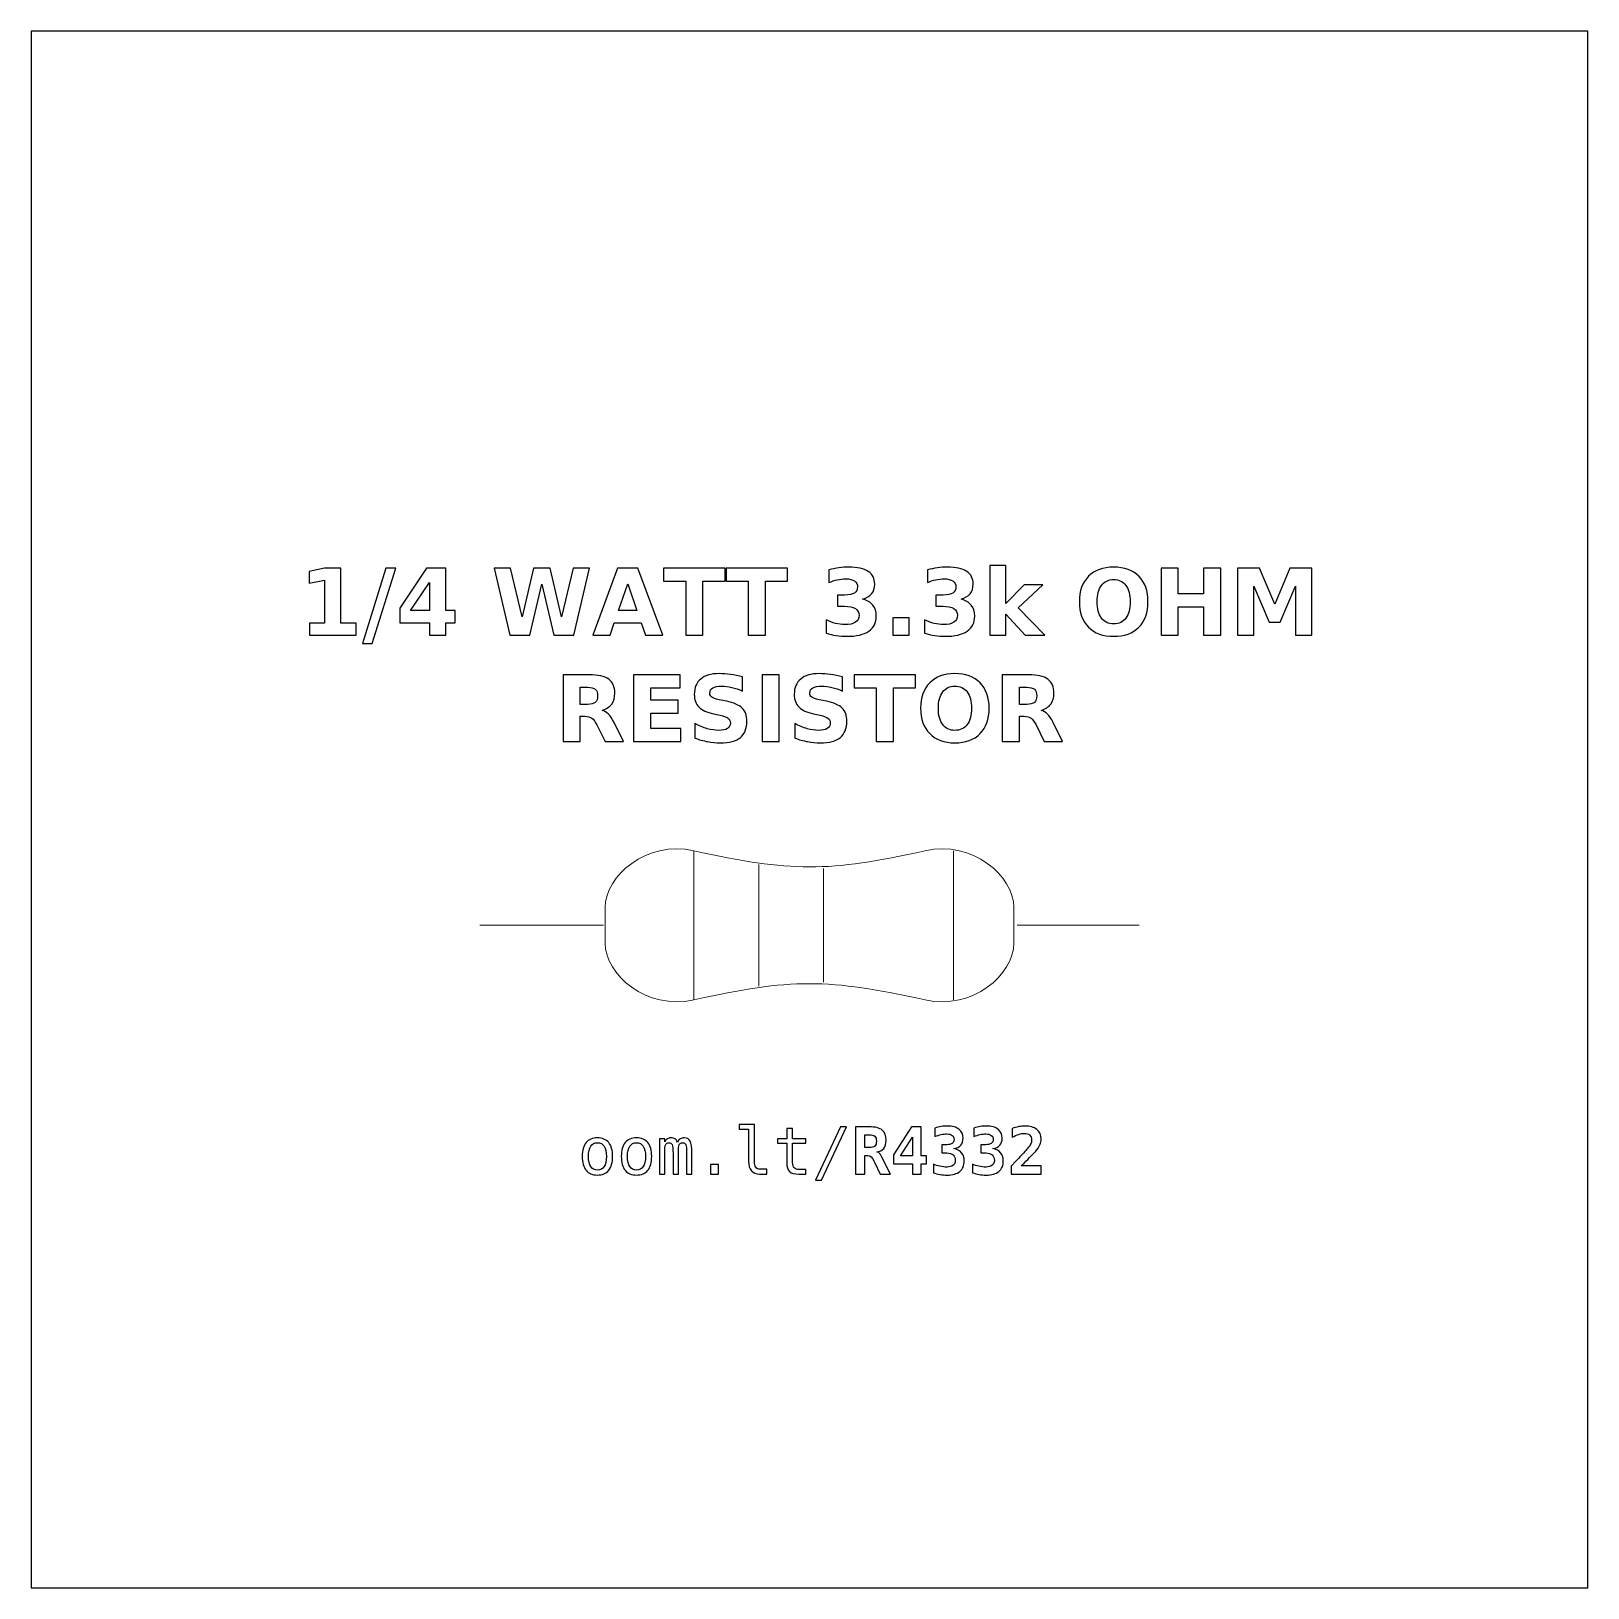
# Model space of a CAD drawing. Header units: centimetres. Extents: x -11.7 to -9.3, y -16.05 to -13.65.
import ezdxf

# ---------------------------------------------------------------- set-up
doc = ezdxf.new("R2010")
doc.units = ezdxf.units.CM
doc.header["$MEASUREMENT"] = 0
doc.layers.add('Layer 1', color=7, linetype='Continuous')

msp = doc.modelspace()

# ---------------------------------------------------------------- linework, layer by layer
at = {"layer": 'Layer 1', "color": 7}
msp.add_lwpolyline([(-11.7, -16.05), (-9.3, -16.05), (-9.3, -13.65), (-11.7, -13.65), (-11.7, -16.05)], close=True, dxfattribs=at)
at = {"layer": 'Layer 1', "color": 250}
for points, knots in [([(-11.27097, -14.5627), (-11.27097, -14.5627), (-11.24754, -14.5627), (-11.24754, -14.5627), (-11.24754, -14.5627), (-11.24754, -14.5627), (-11.24754, -14.49621), (-11.24754, -14.49621), (-11.24754, -14.49621), (-11.24754, -14.49621), (-11.27158, -14.50118), (-11.27158, -14.50118), (-11.27158, -14.50118), (-11.27158, -14.50118), (-11.27158, -14.48311), (-11.27158, -14.48311), (-11.27158, -14.48311), (-11.27158, -14.48311), (-11.24768, -14.47815), (-11.24768, -14.47815), (-11.24768, -14.47815), (-11.24768, -14.47815), (-11.22247, -14.47815), (-11.22247, -14.47815), (-11.22247, -14.47815), (-11.22247, -14.47815), (-11.22247, -14.5627), (-11.22247, -14.5627), (-11.22247, -14.5627), (-11.22247, -14.5627), (-11.19905, -14.5627), (-11.19905, -14.5627), (-11.19905, -14.5627), (-11.19905, -14.5627), (-11.19905, -14.58102), (-11.19905, -14.58102), (-11.19905, -14.58102), (-11.19905, -14.58102), (-11.27097, -14.58102), (-11.27097, -14.58102), (-11.27097, -14.58102), (-11.27097, -14.58102), (-11.27097, -14.5627), (-11.27097, -14.5627)], [0, 0, 0, 0, 0.0909091, 0.0909091, 0.0909091, 0.0909091, 0.1818182, 0.1818182, 0.1818182, 0.1818182, 0.2727273, 0.2727273, 0.2727273, 0.2727273, 0.3636364, 0.3636364, 0.3636364, 0.3636364, 0.4545455, 0.4545455, 0.4545455, 0.4545455, 0.5454545, 0.5454545, 0.5454545, 0.5454545, 0.6363636, 0.6363636, 0.6363636, 0.6363636, 0.7272727, 0.7272727, 0.7272727, 0.7272727, 0.8181818, 0.8181818, 0.8181818, 0.8181818, 0.9090909, 0.9090909, 0.9090909, 0.9090909, 1, 1, 1, 1]), ([(-11.15307, -14.47815), (-11.15307, -14.47815), (-11.13778, -14.47815), (-11.13778, -14.47815), (-11.13778, -14.47815), (-11.13778, -14.47815), (-11.17409, -14.59412), (-11.17409, -14.59412), (-11.17409, -14.59412), (-11.17409, -14.59412), (-11.18931, -14.59412), (-11.18931, -14.59412), (-11.18931, -14.59412), (-11.18931, -14.59412), (-11.15307, -14.47815), (-11.15307, -14.47815)], [0, 0, 0, 0, 0.25, 0.25, 0.25, 0.25, 0.5, 0.5, 0.5, 0.5, 0.75, 0.75, 0.75, 0.75, 1, 1, 1, 1]), ([(-11.09023, -14.47815), (-11.09023, -14.47815), (-11.06073, -14.47815), (-11.06073, -14.47815), (-11.06073, -14.47815), (-11.06073, -14.47815), (-11.06073, -14.54306), (-11.06073, -14.54306), (-11.06073, -14.54306), (-11.06073, -14.54306), (-11.04606, -14.54306), (-11.04606, -14.54306), (-11.04606, -14.54306), (-11.04606, -14.54306), (-11.04606, -14.56228), (-11.04606, -14.56228), (-11.04606, -14.56228), (-11.04606, -14.56228), (-11.06073, -14.56228), (-11.06073, -14.56228), (-11.06073, -14.56228), (-11.06073, -14.56228), (-11.06073, -14.58102), (-11.06073, -14.58102), (-11.06073, -14.58102), (-11.06073, -14.58102), (-11.0858, -14.58102), (-11.0858, -14.58102), (-11.0858, -14.58102), (-11.0858, -14.58102), (-11.0858, -14.56228), (-11.0858, -14.56228), (-11.0858, -14.56228), (-11.0858, -14.56228), (-11.13143, -14.56228), (-11.13143, -14.56228), (-11.13143, -14.56228), (-11.13143, -14.56228), (-11.13143, -14.53953), (-11.13143, -14.53953), (-11.13143, -14.53953), (-11.13143, -14.53953), (-11.09023, -14.47815), (-11.09023, -14.47815)], [0, 0, 0, 0, 0.0909091, 0.0909091, 0.0909091, 0.0909091, 0.1818182, 0.1818182, 0.1818182, 0.1818182, 0.2727273, 0.2727273, 0.2727273, 0.2727273, 0.3636364, 0.3636364, 0.3636364, 0.3636364, 0.4545455, 0.4545455, 0.4545455, 0.4545455, 0.5454545, 0.5454545, 0.5454545, 0.5454545, 0.6363636, 0.6363636, 0.6363636, 0.6363636, 0.7272727, 0.7272727, 0.7272727, 0.7272727, 0.8181818, 0.8181818, 0.8181818, 0.8181818, 0.9090909, 0.9090909, 0.9090909, 0.9090909, 1, 1, 1, 1]), ([(-10.98625, -14.47815), (-10.98625, -14.47815), (-10.96083, -14.47815), (-10.96083, -14.47815), (-10.96083, -14.47815), (-10.96083, -14.47815), (-10.94305, -14.55292), (-10.94305, -14.55292), (-10.94305, -14.55292), (-10.94305, -14.55292), (-10.92541, -14.47815), (-10.92541, -14.47815), (-10.92541, -14.47815), (-10.92541, -14.47815), (-10.89984, -14.47815), (-10.89984, -14.47815), (-10.89984, -14.47815), (-10.89984, -14.47815), (-10.88221, -14.55292), (-10.88221, -14.55292), (-10.88221, -14.55292), (-10.88221, -14.55292), (-10.86443, -14.47815), (-10.86443, -14.47815), (-10.86443, -14.47815), (-10.86443, -14.47815), (-10.83921, -14.47815), (-10.83921, -14.47815), (-10.83921, -14.47815), (-10.83921, -14.47815), (-10.86346, -14.58102), (-10.86346, -14.58102), (-10.86346, -14.58102), (-10.86346, -14.58102), (-10.89406, -14.58102), (-10.89406, -14.58102), (-10.89406, -14.58102), (-10.89406, -14.58102), (-10.91273, -14.50282), (-10.91273, -14.50282), (-10.91273, -14.50282), (-10.91273, -14.50282), (-10.93119, -14.58102), (-10.93119, -14.58102), (-10.93119, -14.58102), (-10.93119, -14.58102), (-10.96179, -14.58102), (-10.96179, -14.58102), (-10.96179, -14.58102), (-10.96179, -14.58102), (-10.98625, -14.47815), (-10.98625, -14.47815)], [0, 0, 0, 0, 0.0769231, 0.0769231, 0.0769231, 0.0769231, 0.1538462, 0.1538462, 0.1538462, 0.1538462, 0.2307692, 0.2307692, 0.2307692, 0.2307692, 0.3076923, 0.3076923, 0.3076923, 0.3076923, 0.3846154, 0.3846154, 0.3846154, 0.3846154, 0.4615385, 0.4615385, 0.4615385, 0.4615385, 0.5384615, 0.5384615, 0.5384615, 0.5384615, 0.6153846, 0.6153846, 0.6153846, 0.6153846, 0.6923077, 0.6923077, 0.6923077, 0.6923077, 0.7692308, 0.7692308, 0.7692308, 0.7692308, 0.8461538, 0.8461538, 0.8461538, 0.8461538, 0.9230769, 0.9230769, 0.9230769, 0.9230769, 1, 1, 1, 1]), ([(-10.75944, -14.5623), (-10.75944, -14.5623), (-10.80093, -14.5623), (-10.80093, -14.5623), (-10.80093, -14.5623), (-10.80093, -14.5623), (-10.80747, -14.58102), (-10.80747, -14.58102), (-10.80747, -14.58102), (-10.80747, -14.58102), (-10.83414, -14.58102), (-10.83414, -14.58102), (-10.83414, -14.58102), (-10.83414, -14.58102), (-10.79604, -14.47815), (-10.79604, -14.47815), (-10.79604, -14.47815), (-10.79604, -14.47815), (-10.76441, -14.47815), (-10.76441, -14.47815), (-10.76441, -14.47815), (-10.76441, -14.47815), (-10.72631, -14.58102), (-10.72631, -14.58102), (-10.72631, -14.58102), (-10.72631, -14.58102), (-10.75298, -14.58102), (-10.75298, -14.58102), (-10.75298, -14.58102), (-10.75298, -14.58102), (-10.75944, -14.5623), (-10.75944, -14.5623)], [0, 0, 0, 0, 0.125, 0.125, 0.125, 0.125, 0.25, 0.25, 0.25, 0.25, 0.375, 0.375, 0.375, 0.375, 0.5, 0.5, 0.5, 0.5, 0.625, 0.625, 0.625, 0.625, 0.75, 0.75, 0.75, 0.75, 0.875, 0.875, 0.875, 0.875, 1, 1, 1, 1]), ([(-10.72492, -14.47815), (-10.72492, -14.47815), (-10.63012, -14.47815), (-10.63012, -14.47815), (-10.63012, -14.47815), (-10.63012, -14.47815), (-10.63012, -14.49821), (-10.63012, -14.49821), (-10.63012, -14.49821), (-10.63012, -14.49821), (-10.66422, -14.49821), (-10.66422, -14.49821), (-10.66422, -14.49821), (-10.66422, -14.49821), (-10.66422, -14.58102), (-10.66422, -14.58102), (-10.66422, -14.58102), (-10.66422, -14.58102), (-10.69075, -14.58102), (-10.69075, -14.58102), (-10.69075, -14.58102), (-10.69075, -14.58102), (-10.69075, -14.49821), (-10.69075, -14.49821), (-10.69075, -14.49821), (-10.69075, -14.49821), (-10.72492, -14.49821), (-10.72492, -14.49821), (-10.72492, -14.49821), (-10.72492, -14.49821), (-10.72492, -14.47815), (-10.72492, -14.47815)], [0, 0, 0, 0, 0.125, 0.125, 0.125, 0.125, 0.25, 0.25, 0.25, 0.25, 0.375, 0.375, 0.375, 0.375, 0.5, 0.5, 0.5, 0.5, 0.625, 0.625, 0.625, 0.625, 0.75, 0.75, 0.75, 0.75, 0.875, 0.875, 0.875, 0.875, 1, 1, 1, 1]), ([(-10.62866, -14.47815), (-10.62866, -14.47815), (-10.53386, -14.47815), (-10.53386, -14.47815), (-10.53386, -14.47815), (-10.53386, -14.47815), (-10.53386, -14.49821), (-10.53386, -14.49821), (-10.53386, -14.49821), (-10.53386, -14.49821), (-10.56796, -14.49821), (-10.56796, -14.49821), (-10.56796, -14.49821), (-10.56796, -14.49821), (-10.56796, -14.58102), (-10.56796, -14.58102), (-10.56796, -14.58102), (-10.56796, -14.58102), (-10.59449, -14.58102), (-10.59449, -14.58102), (-10.59449, -14.58102), (-10.59449, -14.58102), (-10.59449, -14.49821), (-10.59449, -14.49821), (-10.59449, -14.49821), (-10.59449, -14.49821), (-10.62866, -14.49821), (-10.62866, -14.49821), (-10.62866, -14.49821), (-10.62866, -14.49821), (-10.62866, -14.47815), (-10.62866, -14.47815)], [0, 0, 0, 0, 0.125, 0.125, 0.125, 0.125, 0.25, 0.25, 0.25, 0.25, 0.375, 0.375, 0.375, 0.375, 0.5, 0.5, 0.5, 0.5, 0.625, 0.625, 0.625, 0.625, 0.75, 0.75, 0.75, 0.75, 0.875, 0.875, 0.875, 0.875, 1, 1, 1, 1]), ([(-10.41822, -14.52554), (-10.4113, -14.52733), (-10.40601, -14.53046), (-10.40241, -14.53488), (-10.40241, -14.53488), (-10.39881, -14.53932), (-10.397, -14.54494), (-10.397, -14.55179), (-10.397, -14.55179), (-10.397, -14.56199), (-10.40091, -14.56975), (-10.40871, -14.57507), (-10.40871, -14.57507), (-10.41652, -14.58036), (-10.42791, -14.58302), (-10.44289, -14.58302), (-10.44289, -14.58302), (-10.44818, -14.58302), (-10.45347, -14.5826), (-10.45879, -14.58175), (-10.45879, -14.58175), (-10.46408, -14.5809), (-10.46932, -14.57961), (-10.47452, -14.57792), (-10.47452, -14.57792), (-10.47452, -14.57792), (-10.47452, -14.55745), (-10.47452, -14.55745), (-10.47452, -14.55745), (-10.46956, -14.55992), (-10.46464, -14.56181), (-10.45975, -14.56308), (-10.45975, -14.56308), (-10.45486, -14.56432), (-10.45004, -14.56496), (-10.44531, -14.56496), (-10.44531, -14.56496), (-10.43828, -14.56496), (-10.43289, -14.56373), (-10.42915, -14.56131), (-10.42915, -14.56131), (-10.42541, -14.55887), (-10.42353, -14.55539), (-10.42353, -14.55082), (-10.42353, -14.55082), (-10.42353, -14.54614), (-10.42546, -14.54259), (-10.42929, -14.54019), (-10.42929, -14.54019), (-10.43313, -14.53777), (-10.43879, -14.53657), (-10.44627, -14.53657), (-10.44627, -14.53657), (-10.44627, -14.53657), (-10.45688, -14.53657), (-10.45688, -14.53657), (-10.45688, -14.53657), (-10.45688, -14.53657), (-10.45688, -14.51947), (-10.45688, -14.51947), (-10.45688, -14.51947), (-10.45688, -14.51947), (-10.44573, -14.51947), (-10.44573, -14.51947), (-10.44573, -14.51947), (-10.43905, -14.51947), (-10.43411, -14.51844), (-10.43085, -14.51634), (-10.43085, -14.51634), (-10.42758, -14.51425), (-10.42595, -14.51108), (-10.42595, -14.50682), (-10.42595, -14.50682), (-10.42595, -14.50287), (-10.42753, -14.49981), (-10.4307, -14.49767), (-10.4307, -14.49767), (-10.43388, -14.49551), (-10.43835, -14.49443), (-10.44413, -14.49443), (-10.44413, -14.49443), (-10.44841, -14.49443), (-10.45272, -14.4949), (-10.45709, -14.49586), (-10.45709, -14.49586), (-10.46144, -14.49682), (-10.46577, -14.49826), (-10.4701, -14.50014), (-10.4701, -14.50014), (-10.4701, -14.50014), (-10.4701, -14.48071), (-10.4701, -14.48071), (-10.4701, -14.48071), (-10.46485, -14.47923), (-10.45968, -14.47813), (-10.45453, -14.4774), (-10.45453, -14.4774), (-10.44938, -14.47667), (-10.44435, -14.47629), (-10.43938, -14.47629), (-10.43938, -14.47629), (-10.42602, -14.47629), (-10.41601, -14.47848), (-10.40937, -14.48288), (-10.40937, -14.48288), (-10.40274, -14.48725), (-10.39943, -14.49386), (-10.39943, -14.50268), (-10.39943, -14.50268), (-10.39943, -14.50868), (-10.401, -14.51362), (-10.40418, -14.51745), (-10.40418, -14.51745), (-10.40735, -14.52128), (-10.41203, -14.52399), (-10.41822, -14.52554)], [0, 0, 0, 0, 0.0344828, 0.0344828, 0.0344828, 0.0344828, 0.0689655, 0.0689655, 0.0689655, 0.0689655, 0.1034483, 0.1034483, 0.1034483, 0.1034483, 0.137931, 0.137931, 0.137931, 0.137931, 0.1724138, 0.1724138, 0.1724138, 0.1724138, 0.2068966, 0.2068966, 0.2068966, 0.2068966, 0.2413793, 0.2413793, 0.2413793, 0.2413793, 0.2758621, 0.2758621, 0.2758621, 0.2758621, 0.3103448, 0.3103448, 0.3103448, 0.3103448, 0.3448276, 0.3448276, 0.3448276, 0.3448276, 0.3793103, 0.3793103, 0.3793103, 0.3793103, 0.4137931, 0.4137931, 0.4137931, 0.4137931, 0.4482759, 0.4482759, 0.4482759, 0.4482759, 0.4827586, 0.4827586, 0.4827586, 0.4827586, 0.5172414, 0.5172414, 0.5172414, 0.5172414, 0.5517241, 0.5517241, 0.5517241, 0.5517241, 0.5862069, 0.5862069, 0.5862069, 0.5862069, 0.6206897, 0.6206897, 0.6206897, 0.6206897, 0.6551724, 0.6551724, 0.6551724, 0.6551724, 0.6896552, 0.6896552, 0.6896552, 0.6896552, 0.7241379, 0.7241379, 0.7241379, 0.7241379, 0.7586207, 0.7586207, 0.7586207, 0.7586207, 0.7931034, 0.7931034, 0.7931034, 0.7931034, 0.8275862, 0.8275862, 0.8275862, 0.8275862, 0.862069, 0.862069, 0.862069, 0.862069, 0.8965517, 0.8965517, 0.8965517, 0.8965517, 0.9310345, 0.9310345, 0.9310345, 0.9310345, 0.9655172, 0.9655172, 0.9655172, 0.9655172, 1, 1, 1, 1]), ([(-10.26643, -14.52554), (-10.25951, -14.52733), (-10.25422, -14.53046), (-10.25062, -14.53488), (-10.25062, -14.53488), (-10.24702, -14.53932), (-10.24521, -14.54494), (-10.24521, -14.55179), (-10.24521, -14.55179), (-10.24521, -14.56199), (-10.24912, -14.56975), (-10.25692, -14.57507), (-10.25692, -14.57507), (-10.26473, -14.58036), (-10.27612, -14.58302), (-10.2911, -14.58302), (-10.2911, -14.58302), (-10.29639, -14.58302), (-10.30168, -14.5826), (-10.307, -14.58175), (-10.307, -14.58175), (-10.31229, -14.5809), (-10.31753, -14.57961), (-10.32273, -14.57792), (-10.32273, -14.57792), (-10.32273, -14.57792), (-10.32273, -14.55745), (-10.32273, -14.55745), (-10.32273, -14.55745), (-10.31777, -14.55992), (-10.31285, -14.56181), (-10.30796, -14.56308), (-10.30796, -14.56308), (-10.30307, -14.56432), (-10.29825, -14.56496), (-10.29352, -14.56496), (-10.29352, -14.56496), (-10.28649, -14.56496), (-10.2811, -14.56373), (-10.27736, -14.56131), (-10.27736, -14.56131), (-10.27362, -14.55887), (-10.27174, -14.55539), (-10.27174, -14.55082), (-10.27174, -14.55082), (-10.27174, -14.54614), (-10.27367, -14.54259), (-10.2775, -14.54019), (-10.2775, -14.54019), (-10.28134, -14.53777), (-10.287, -14.53657), (-10.29448, -14.53657), (-10.29448, -14.53657), (-10.29448, -14.53657), (-10.30509, -14.53657), (-10.30509, -14.53657), (-10.30509, -14.53657), (-10.30509, -14.53657), (-10.30509, -14.51947), (-10.30509, -14.51947), (-10.30509, -14.51947), (-10.30509, -14.51947), (-10.29394, -14.51947), (-10.29394, -14.51947), (-10.29394, -14.51947), (-10.28726, -14.51947), (-10.28232, -14.51844), (-10.27906, -14.51634), (-10.27906, -14.51634), (-10.27579, -14.51425), (-10.27416, -14.51108), (-10.27416, -14.50682), (-10.27416, -14.50682), (-10.27416, -14.50287), (-10.27574, -14.49981), (-10.27891, -14.49767), (-10.27891, -14.49767), (-10.28209, -14.49551), (-10.28656, -14.49443), (-10.29234, -14.49443), (-10.29234, -14.49443), (-10.29662, -14.49443), (-10.30093, -14.4949), (-10.3053, -14.49586), (-10.3053, -14.49586), (-10.30965, -14.49682), (-10.31398, -14.49826), (-10.31831, -14.50014), (-10.31831, -14.50014), (-10.31831, -14.50014), (-10.31831, -14.48071), (-10.31831, -14.48071), (-10.31831, -14.48071), (-10.31306, -14.47923), (-10.30789, -14.47813), (-10.30274, -14.4774), (-10.30274, -14.4774), (-10.29759, -14.47667), (-10.29256, -14.47629), (-10.28759, -14.47629), (-10.28759, -14.47629), (-10.27423, -14.47629), (-10.26422, -14.47848), (-10.25758, -14.48288), (-10.25758, -14.48288), (-10.25095, -14.48725), (-10.24764, -14.49386), (-10.24764, -14.50268), (-10.24764, -14.50268), (-10.24764, -14.50868), (-10.24921, -14.51362), (-10.25239, -14.51745), (-10.25239, -14.51745), (-10.25556, -14.52128), (-10.26024, -14.52399), (-10.26643, -14.52554)], [0, 0, 0, 0, 0.0344828, 0.0344828, 0.0344828, 0.0344828, 0.0689655, 0.0689655, 0.0689655, 0.0689655, 0.1034483, 0.1034483, 0.1034483, 0.1034483, 0.137931, 0.137931, 0.137931, 0.137931, 0.1724138, 0.1724138, 0.1724138, 0.1724138, 0.2068966, 0.2068966, 0.2068966, 0.2068966, 0.2413793, 0.2413793, 0.2413793, 0.2413793, 0.2758621, 0.2758621, 0.2758621, 0.2758621, 0.3103448, 0.3103448, 0.3103448, 0.3103448, 0.3448276, 0.3448276, 0.3448276, 0.3448276, 0.3793103, 0.3793103, 0.3793103, 0.3793103, 0.4137931, 0.4137931, 0.4137931, 0.4137931, 0.4482759, 0.4482759, 0.4482759, 0.4482759, 0.4827586, 0.4827586, 0.4827586, 0.4827586, 0.5172414, 0.5172414, 0.5172414, 0.5172414, 0.5517241, 0.5517241, 0.5517241, 0.5517241, 0.5862069, 0.5862069, 0.5862069, 0.5862069, 0.6206897, 0.6206897, 0.6206897, 0.6206897, 0.6551724, 0.6551724, 0.6551724, 0.6551724, 0.6896552, 0.6896552, 0.6896552, 0.6896552, 0.7241379, 0.7241379, 0.7241379, 0.7241379, 0.7586207, 0.7586207, 0.7586207, 0.7586207, 0.7931034, 0.7931034, 0.7931034, 0.7931034, 0.8275862, 0.8275862, 0.8275862, 0.8275862, 0.862069, 0.862069, 0.862069, 0.862069, 0.8965517, 0.8965517, 0.8965517, 0.8965517, 0.9310345, 0.9310345, 0.9310345, 0.9310345, 0.9655172, 0.9655172, 0.9655172, 0.9655172, 1, 1, 1, 1]), ([(-10.22212, -14.4738), (-10.22212, -14.4738), (-10.19745, -14.4738), (-10.19745, -14.4738), (-10.19745, -14.4738), (-10.19745, -14.4738), (-10.19745, -14.53217), (-10.19745, -14.53217), (-10.19745, -14.53217), (-10.19745, -14.53217), (-10.16906, -14.50386), (-10.16906, -14.50386), (-10.16906, -14.50386), (-10.16906, -14.50386), (-10.14039, -14.50386), (-10.14039, -14.50386), (-10.14039, -14.50386), (-10.14039, -14.50386), (-10.17809, -14.53927), (-10.17809, -14.53927), (-10.17809, -14.53927), (-10.17809, -14.53927), (-10.13743, -14.58102), (-10.13743, -14.58102), (-10.13743, -14.58102), (-10.13743, -14.58102), (-10.16734, -14.58102), (-10.16734, -14.58102), (-10.16734, -14.58102), (-10.16734, -14.58102), (-10.19745, -14.54885), (-10.19745, -14.54885), (-10.19745, -14.54885), (-10.19745, -14.54885), (-10.19745, -14.58102), (-10.19745, -14.58102), (-10.19745, -14.58102), (-10.19745, -14.58102), (-10.22212, -14.58102), (-10.22212, -14.58102), (-10.22212, -14.58102), (-10.22212, -14.58102), (-10.22212, -14.4738), (-10.22212, -14.4738)], [0, 0, 0, 0, 0.0909091, 0.0909091, 0.0909091, 0.0909091, 0.1818182, 0.1818182, 0.1818182, 0.1818182, 0.2727273, 0.2727273, 0.2727273, 0.2727273, 0.3636364, 0.3636364, 0.3636364, 0.3636364, 0.4545455, 0.4545455, 0.4545455, 0.4545455, 0.5454545, 0.5454545, 0.5454545, 0.5454545, 0.6363636, 0.6363636, 0.6363636, 0.6363636, 0.7272727, 0.7272727, 0.7272727, 0.7272727, 0.8181818, 0.8181818, 0.8181818, 0.8181818, 0.9090909, 0.9090909, 0.9090909, 0.9090909, 1, 1, 1, 1]), ([(-10.03105, -14.47629), (-10.01452, -14.47629), (-10.00156, -14.48102), (-9.9922, -14.4905), (-9.9922, -14.4905), (-9.98282, -14.49995), (-9.97814, -14.513), (-9.97814, -14.52968), (-9.97814, -14.52968), (-9.97814, -14.54631), (-9.98282, -14.55936), (-9.9922, -14.56881), (-9.9922, -14.56881), (-10.00156, -14.57829), (-10.01452, -14.58302), (-10.03105, -14.58302), (-10.03105, -14.58302), (-10.04754, -14.58302), (-10.06047, -14.57829), (-10.06988, -14.56881), (-10.06988, -14.56881), (-10.07926, -14.55936), (-10.08397, -14.54631), (-10.08397, -14.52968), (-10.08397, -14.52968), (-10.08397, -14.513), (-10.07926, -14.49995), (-10.06988, -14.4905), (-10.06988, -14.4905), (-10.06047, -14.48102), (-10.04754, -14.47629), (-10.03105, -14.47629)], [0, 0, 0, 0, 0.125, 0.125, 0.125, 0.125, 0.25, 0.25, 0.25, 0.25, 0.375, 0.375, 0.375, 0.375, 0.5, 0.5, 0.5, 0.5, 0.625, 0.625, 0.625, 0.625, 0.75, 0.75, 0.75, 0.75, 0.875, 0.875, 0.875, 0.875, 1, 1, 1, 1]), ([(-10.03105, -14.49551), (-10.03914, -14.49551), (-10.0454, -14.49849), (-10.04987, -14.50447), (-10.04987, -14.50447), (-10.05431, -14.51044), (-10.05655, -14.51884), (-10.05655, -14.52968), (-10.05655, -14.52968), (-10.05655, -14.5405), (-10.05431, -14.54887), (-10.04987, -14.55484), (-10.04987, -14.55484), (-10.0454, -14.56082), (-10.03914, -14.5638), (-10.03105, -14.5638), (-10.03105, -14.5638), (-10.02291, -14.5638), (-10.01664, -14.56082), (-10.01217, -14.55484), (-10.01217, -14.55484), (-10.00772, -14.54887), (-10.00549, -14.5405), (-10.00549, -14.52968), (-10.00549, -14.52968), (-10.00549, -14.51884), (-10.00772, -14.51044), (-10.01217, -14.50447), (-10.01217, -14.50447), (-10.01664, -14.49849), (-10.02291, -14.49551), (-10.03105, -14.49551)], [0, 0, 0, 0, 0.125, 0.125, 0.125, 0.125, 0.25, 0.25, 0.25, 0.25, 0.375, 0.375, 0.375, 0.375, 0.5, 0.5, 0.5, 0.5, 0.625, 0.625, 0.625, 0.625, 0.75, 0.75, 0.75, 0.75, 0.875, 0.875, 0.875, 0.875, 1, 1, 1, 1]), ([(-9.95807, -14.47815), (-9.95807, -14.47815), (-9.93154, -14.47815), (-9.93154, -14.47815), (-9.93154, -14.47815), (-9.93154, -14.47815), (-9.93154, -14.51736), (-9.93154, -14.51736), (-9.93154, -14.51736), (-9.93154, -14.51736), (-9.89241, -14.51736), (-9.89241, -14.51736), (-9.89241, -14.51736), (-9.89241, -14.51736), (-9.89241, -14.47815), (-9.89241, -14.47815), (-9.89241, -14.47815), (-9.89241, -14.47815), (-9.86588, -14.47815), (-9.86588, -14.47815), (-9.86588, -14.47815), (-9.86588, -14.47815), (-9.86588, -14.58102), (-9.86588, -14.58102), (-9.86588, -14.58102), (-9.86588, -14.58102), (-9.89241, -14.58102), (-9.89241, -14.58102), (-9.89241, -14.58102), (-9.89241, -14.58102), (-9.89241, -14.53742), (-9.89241, -14.53742), (-9.89241, -14.53742), (-9.89241, -14.53742), (-9.93154, -14.53742), (-9.93154, -14.53742), (-9.93154, -14.53742), (-9.93154, -14.53742), (-9.93154, -14.58102), (-9.93154, -14.58102), (-9.93154, -14.58102), (-9.93154, -14.58102), (-9.95807, -14.58102), (-9.95807, -14.58102), (-9.95807, -14.58102), (-9.95807, -14.58102), (-9.95807, -14.47815), (-9.95807, -14.47815)], [0, 0, 0, 0, 0.0833333, 0.0833333, 0.0833333, 0.0833333, 0.1666667, 0.1666667, 0.1666667, 0.1666667, 0.25, 0.25, 0.25, 0.25, 0.3333333, 0.3333333, 0.3333333, 0.3333333, 0.4166667, 0.4166667, 0.4166667, 0.4166667, 0.5, 0.5, 0.5, 0.5, 0.5833333, 0.5833333, 0.5833333, 0.5833333, 0.6666667, 0.6666667, 0.6666667, 0.6666667, 0.75, 0.75, 0.75, 0.75, 0.8333333, 0.8333333, 0.8333333, 0.8333333, 0.9166667, 0.9166667, 0.9166667, 0.9166667, 1, 1, 1, 1]), ([(-9.83998, -14.47815), (-9.83998, -14.47815), (-9.80623, -14.47815), (-9.80623, -14.47815), (-9.80623, -14.47815), (-9.80623, -14.47815), (-9.78278, -14.53321), (-9.78278, -14.53321), (-9.78278, -14.53321), (-9.78278, -14.53321), (-9.75922, -14.47815), (-9.75922, -14.47815), (-9.75922, -14.47815), (-9.75922, -14.47815), (-9.72554, -14.47815), (-9.72554, -14.47815), (-9.72554, -14.47815), (-9.72554, -14.47815), (-9.72554, -14.58102), (-9.72554, -14.58102), (-9.72554, -14.58102), (-9.72554, -14.58102), (-9.75061, -14.58102), (-9.75061, -14.58102), (-9.75061, -14.58102), (-9.75061, -14.58102), (-9.75061, -14.50578), (-9.75061, -14.50578), (-9.75061, -14.50578), (-9.75061, -14.50578), (-9.77432, -14.56124), (-9.77432, -14.56124), (-9.77432, -14.56124), (-9.77432, -14.56124), (-9.79113, -14.56124), (-9.79113, -14.56124), (-9.79113, -14.56124), (-9.79113, -14.56124), (-9.81484, -14.50578), (-9.81484, -14.50578), (-9.81484, -14.50578), (-9.81484, -14.50578), (-9.81484, -14.58102), (-9.81484, -14.58102), (-9.81484, -14.58102), (-9.81484, -14.58102), (-9.83998, -14.58102), (-9.83998, -14.58102), (-9.83998, -14.58102), (-9.83998, -14.58102), (-9.83998, -14.47815), (-9.83998, -14.47815)], [0, 0, 0, 0, 0.0769231, 0.0769231, 0.0769231, 0.0769231, 0.1538462, 0.1538462, 0.1538462, 0.1538462, 0.2307692, 0.2307692, 0.2307692, 0.2307692, 0.3076923, 0.3076923, 0.3076923, 0.3076923, 0.3846154, 0.3846154, 0.3846154, 0.3846154, 0.4615385, 0.4615385, 0.4615385, 0.4615385, 0.5384615, 0.5384615, 0.5384615, 0.5384615, 0.6153846, 0.6153846, 0.6153846, 0.6153846, 0.6923077, 0.6923077, 0.6923077, 0.6923077, 0.7692308, 0.7692308, 0.7692308, 0.7692308, 0.8461538, 0.8461538, 0.8461538, 0.8461538, 0.9230769, 0.9230769, 0.9230769, 0.9230769, 1, 1, 1, 1]), ([(-11.0858, -14.5), (-11.0858, -14.5), (-11.1149, -14.54306), (-11.1149, -14.54306), (-11.1149, -14.54306), (-11.1149, -14.54306), (-11.0858, -14.54306), (-11.0858, -14.54306), (-11.0858, -14.54306), (-11.0858, -14.54306), (-11.0858, -14.5), (-11.0858, -14.5)], [0, 0, 0, 0, 0.3333333, 0.3333333, 0.3333333, 0.3333333, 0.6666667, 0.6666667, 0.6666667, 0.6666667, 1, 1, 1, 1]), ([(-10.79432, -14.5432), (-10.79432, -14.5432), (-10.76612, -14.5432), (-10.76612, -14.5432), (-10.76612, -14.5432), (-10.76612, -14.5432), (-10.78019, -14.50228), (-10.78019, -14.50228), (-10.78019, -14.50228), (-10.78019, -14.50228), (-10.79432, -14.5432), (-10.79432, -14.5432)], [0, 0, 0, 0, 0.3333333, 0.3333333, 0.3333333, 0.3333333, 0.6666667, 0.6666667, 0.6666667, 0.6666667, 1, 1, 1, 1]), ([(-10.37137, -14.55435), (-10.37137, -14.55435), (-10.34655, -14.55435), (-10.34655, -14.55435), (-10.34655, -14.55435), (-10.34655, -14.55435), (-10.34655, -14.58102), (-10.34655, -14.58102), (-10.34655, -14.58102), (-10.34655, -14.58102), (-10.37137, -14.58102), (-10.37137, -14.58102), (-10.37137, -14.58102), (-10.37137, -14.58102), (-10.37137, -14.55435), (-10.37137, -14.55435)], [0, 0, 0, 0, 0.25, 0.25, 0.25, 0.25, 0.5, 0.5, 0.5, 0.5, 0.75, 0.75, 0.75, 0.75, 1, 1, 1, 1]), ([(-10.85334, -14.70635), (-10.85334, -14.70635), (-10.85334, -14.74527), (-10.85334, -14.74527), (-10.85334, -14.74527), (-10.85334, -14.74527), (-10.87987, -14.74527), (-10.87987, -14.74527), (-10.87987, -14.74527), (-10.87987, -14.74527), (-10.87987, -14.6424), (-10.87987, -14.6424), (-10.87987, -14.6424), (-10.87987, -14.6424), (-10.83935, -14.6424), (-10.83935, -14.6424), (-10.83935, -14.6424), (-10.8258, -14.6424), (-10.81585, -14.64468), (-10.80955, -14.64922), (-10.80955, -14.64922), (-10.80323, -14.65376), (-10.80007, -14.66096), (-10.80007, -14.67079), (-10.80007, -14.67079), (-10.80007, -14.67758), (-10.80172, -14.68318), (-10.80499, -14.68753), (-10.80499, -14.68753), (-10.80828, -14.69191), (-10.81324, -14.69513), (-10.81985, -14.69718), (-10.81985, -14.69718), (-10.81623, -14.69802), (-10.81296, -14.69988), (-10.81009, -14.7028), (-10.81009, -14.7028), (-10.80722, -14.70571), (-10.80433, -14.71013), (-10.80139, -14.71606), (-10.80139, -14.71606), (-10.80139, -14.71606), (-10.78697, -14.74527), (-10.78697, -14.74527), (-10.78697, -14.74527), (-10.78697, -14.74527), (-10.81524, -14.74527), (-10.81524, -14.74527), (-10.81524, -14.74527), (-10.81524, -14.74527), (-10.82778, -14.71971), (-10.82778, -14.71971), (-10.82778, -14.71971), (-10.83029, -14.71458), (-10.83286, -14.71105), (-10.83547, -14.70917), (-10.83547, -14.70917), (-10.83806, -14.70729), (-10.84151, -14.70635), (-10.84584, -14.70635), (-10.84584, -14.70635), (-10.84584, -14.70635), (-10.85334, -14.70635), (-10.85334, -14.70635)], [0, 0, 0, 0, 0.0625, 0.0625, 0.0625, 0.0625, 0.125, 0.125, 0.125, 0.125, 0.1875, 0.1875, 0.1875, 0.1875, 0.25, 0.25, 0.25, 0.25, 0.3125, 0.3125, 0.3125, 0.3125, 0.375, 0.375, 0.375, 0.375, 0.4375, 0.4375, 0.4375, 0.4375, 0.5, 0.5, 0.5, 0.5, 0.5625, 0.5625, 0.5625, 0.5625, 0.625, 0.625, 0.625, 0.625, 0.6875, 0.6875, 0.6875, 0.6875, 0.75, 0.75, 0.75, 0.75, 0.8125, 0.8125, 0.8125, 0.8125, 0.875, 0.875, 0.875, 0.875, 0.9375, 0.9375, 0.9375, 0.9375, 1, 1, 1, 1]), ([(-10.84217, -14.68803), (-10.83662, -14.68803), (-10.83262, -14.68699), (-10.83022, -14.68492), (-10.83022, -14.68492), (-10.8278, -14.68285), (-10.8266, -14.67944), (-10.8266, -14.67471), (-10.8266, -14.67471), (-10.8266, -14.67003), (-10.8278, -14.66667), (-10.83022, -14.66465), (-10.83022, -14.66465), (-10.83262, -14.66263), (-10.83662, -14.66162), (-10.84217, -14.66162), (-10.84217, -14.66162), (-10.84217, -14.66162), (-10.85334, -14.66162), (-10.85334, -14.66162), (-10.85334, -14.66162), (-10.85334, -14.66162), (-10.85334, -14.68803), (-10.85334, -14.68803), (-10.85334, -14.68803), (-10.85334, -14.68803), (-10.84217, -14.68803), (-10.84217, -14.68803)], [0, 0, 0, 0, 0.1428571, 0.1428571, 0.1428571, 0.1428571, 0.2857143, 0.2857143, 0.2857143, 0.2857143, 0.4285714, 0.4285714, 0.4285714, 0.4285714, 0.5714286, 0.5714286, 0.5714286, 0.5714286, 0.7142857, 0.7142857, 0.7142857, 0.7142857, 0.8571429, 0.8571429, 0.8571429, 0.8571429, 1, 1, 1, 1]), ([(-10.77122, -14.6424), (-10.77122, -14.6424), (-10.69963, -14.6424), (-10.69963, -14.6424), (-10.69963, -14.6424), (-10.69963, -14.6424), (-10.69963, -14.66246), (-10.69963, -14.66246), (-10.69963, -14.66246), (-10.69963, -14.66246), (-10.74469, -14.66246), (-10.74469, -14.66246), (-10.74469, -14.66246), (-10.74469, -14.66246), (-10.74469, -14.68161), (-10.74469, -14.68161), (-10.74469, -14.68161), (-10.74469, -14.68161), (-10.70234, -14.68161), (-10.70234, -14.68161), (-10.70234, -14.68161), (-10.70234, -14.68161), (-10.70234, -14.70167), (-10.70234, -14.70167), (-10.70234, -14.70167), (-10.70234, -14.70167), (-10.74469, -14.70167), (-10.74469, -14.70167), (-10.74469, -14.70167), (-10.74469, -14.70167), (-10.74469, -14.72521), (-10.74469, -14.72521), (-10.74469, -14.72521), (-10.74469, -14.72521), (-10.69813, -14.72521), (-10.69813, -14.72521), (-10.69813, -14.72521), (-10.69813, -14.72521), (-10.69813, -14.74527), (-10.69813, -14.74527), (-10.69813, -14.74527), (-10.69813, -14.74527), (-10.77122, -14.74527), (-10.77122, -14.74527), (-10.77122, -14.74527), (-10.77122, -14.74527), (-10.77122, -14.6424), (-10.77122, -14.6424)], [0, 0, 0, 0, 0.0833333, 0.0833333, 0.0833333, 0.0833333, 0.1666667, 0.1666667, 0.1666667, 0.1666667, 0.25, 0.25, 0.25, 0.25, 0.3333333, 0.3333333, 0.3333333, 0.3333333, 0.4166667, 0.4166667, 0.4166667, 0.4166667, 0.5, 0.5, 0.5, 0.5, 0.5833333, 0.5833333, 0.5833333, 0.5833333, 0.6666667, 0.6666667, 0.6666667, 0.6666667, 0.75, 0.75, 0.75, 0.75, 0.8333333, 0.8333333, 0.8333333, 0.8333333, 0.9166667, 0.9166667, 0.9166667, 0.9166667, 1, 1, 1, 1]), ([(-10.60323, -14.64565), (-10.60323, -14.64565), (-10.60323, -14.6674), (-10.60323, -14.6674), (-10.60323, -14.6674), (-10.60888, -14.66488), (-10.6144, -14.66298), (-10.61976, -14.66169), (-10.61976, -14.66169), (-10.62515, -14.66039), (-10.63023, -14.65976), (-10.635, -14.65976), (-10.635, -14.65976), (-10.64133, -14.65976), (-10.64603, -14.66063), (-10.64907, -14.66237), (-10.64907, -14.66237), (-10.6521, -14.66413), (-10.65361, -14.66684), (-10.65361, -14.67051), (-10.65361, -14.67051), (-10.65361, -14.67326), (-10.6526, -14.67542), (-10.65055, -14.67695), (-10.65055, -14.67695), (-10.6485, -14.67848), (-10.64479, -14.67982), (-10.6394, -14.68092), (-10.6394, -14.68092), (-10.6394, -14.68092), (-10.62811, -14.68318), (-10.62811, -14.68318), (-10.62811, -14.68318), (-10.61666, -14.68549), (-10.60855, -14.68897), (-10.60373, -14.69367), (-10.60373, -14.69367), (-10.5989, -14.69835), (-10.59648, -14.70501), (-10.59648, -14.71364), (-10.59648, -14.71364), (-10.59648, -14.725), (-10.59984, -14.73344), (-10.60657, -14.73897), (-10.60657, -14.73897), (-10.6133, -14.74449), (-10.62357, -14.74727), (-10.6374, -14.74727), (-10.6374, -14.74727), (-10.64394, -14.74727), (-10.65048, -14.74666), (-10.65704, -14.74541), (-10.65704, -14.74541), (-10.6636, -14.74416), (-10.67019, -14.74233), (-10.67675, -14.73991), (-10.67675, -14.73991), (-10.67675, -14.73991), (-10.67675, -14.71752), (-10.67675, -14.71752), (-10.67675, -14.71752), (-10.67019, -14.721), (-10.66384, -14.72363), (-10.6577, -14.7254), (-10.6577, -14.7254), (-10.65156, -14.72716), (-10.64566, -14.72805), (-10.63997, -14.72805), (-10.63997, -14.72805), (-10.63418, -14.72805), (-10.62974, -14.72709), (-10.62666, -14.72516), (-10.62666, -14.72516), (-10.62357, -14.72323), (-10.62205, -14.72048), (-10.62205, -14.71688), (-10.62205, -14.71688), (-10.62205, -14.71368), (-10.62308, -14.71119), (-10.62517, -14.70945), (-10.62517, -14.70945), (-10.62727, -14.70771), (-10.63143, -14.70614), (-10.63769, -14.70477), (-10.63769, -14.70477), (-10.63769, -14.70477), (-10.64796, -14.70249), (-10.64796, -14.70249), (-10.64796, -14.70249), (-10.65824, -14.70028), (-10.66577, -14.69678), (-10.67052, -14.69195), (-10.67052, -14.69195), (-10.67527, -14.68713), (-10.67764, -14.68062), (-10.67764, -14.67246), (-10.67764, -14.67246), (-10.67764, -14.6622), (-10.67433, -14.65432), (-10.66772, -14.64882), (-10.66772, -14.64882), (-10.66111, -14.64329), (-10.65161, -14.64054), (-10.63919, -14.64054), (-10.63919, -14.64054), (-10.63355, -14.64054), (-10.62774, -14.64097), (-10.62176, -14.64181), (-10.62176, -14.64181), (-10.61579, -14.64266), (-10.60961, -14.64393), (-10.60323, -14.64565)], [0, 0, 0, 0, 0.0357143, 0.0357143, 0.0357143, 0.0357143, 0.0714286, 0.0714286, 0.0714286, 0.0714286, 0.1071429, 0.1071429, 0.1071429, 0.1071429, 0.1428571, 0.1428571, 0.1428571, 0.1428571, 0.1785714, 0.1785714, 0.1785714, 0.1785714, 0.2142857, 0.2142857, 0.2142857, 0.2142857, 0.25, 0.25, 0.25, 0.25, 0.2857143, 0.2857143, 0.2857143, 0.2857143, 0.3214286, 0.3214286, 0.3214286, 0.3214286, 0.3571429, 0.3571429, 0.3571429, 0.3571429, 0.3928571, 0.3928571, 0.3928571, 0.3928571, 0.4285714, 0.4285714, 0.4285714, 0.4285714, 0.4642857, 0.4642857, 0.4642857, 0.4642857, 0.5, 0.5, 0.5, 0.5, 0.5357143, 0.5357143, 0.5357143, 0.5357143, 0.5714286, 0.5714286, 0.5714286, 0.5714286, 0.6071429, 0.6071429, 0.6071429, 0.6071429, 0.6428571, 0.6428571, 0.6428571, 0.6428571, 0.6785714, 0.6785714, 0.6785714, 0.6785714, 0.7142857, 0.7142857, 0.7142857, 0.7142857, 0.75, 0.75, 0.75, 0.75, 0.7857143, 0.7857143, 0.7857143, 0.7857143, 0.8214286, 0.8214286, 0.8214286, 0.8214286, 0.8571429, 0.8571429, 0.8571429, 0.8571429, 0.8928571, 0.8928571, 0.8928571, 0.8928571, 0.9285714, 0.9285714, 0.9285714, 0.9285714, 0.9642857, 0.9642857, 0.9642857, 0.9642857, 1, 1, 1, 1]), ([(-10.5732, -14.6424), (-10.5732, -14.6424), (-10.54667, -14.6424), (-10.54667, -14.6424), (-10.54667, -14.6424), (-10.54667, -14.6424), (-10.54667, -14.74527), (-10.54667, -14.74527), (-10.54667, -14.74527), (-10.54667, -14.74527), (-10.5732, -14.74527), (-10.5732, -14.74527), (-10.5732, -14.74527), (-10.5732, -14.74527), (-10.5732, -14.6424), (-10.5732, -14.6424)], [0, 0, 0, 0, 0.25, 0.25, 0.25, 0.25, 0.5, 0.5, 0.5, 0.5, 0.75, 0.75, 0.75, 0.75, 1, 1, 1, 1]), ([(-10.44912, -14.64565), (-10.44912, -14.64565), (-10.44912, -14.6674), (-10.44912, -14.6674), (-10.44912, -14.6674), (-10.45477, -14.66488), (-10.46029, -14.66298), (-10.46565, -14.66169), (-10.46565, -14.66169), (-10.47104, -14.66039), (-10.47612, -14.65976), (-10.48089, -14.65976), (-10.48089, -14.65976), (-10.48722, -14.65976), (-10.49192, -14.66063), (-10.49496, -14.66237), (-10.49496, -14.66237), (-10.49799, -14.66413), (-10.4995, -14.66684), (-10.4995, -14.67051), (-10.4995, -14.67051), (-10.4995, -14.67326), (-10.49849, -14.67542), (-10.49644, -14.67695), (-10.49644, -14.67695), (-10.49439, -14.67848), (-10.49068, -14.67982), (-10.48529, -14.68092), (-10.48529, -14.68092), (-10.48529, -14.68092), (-10.474, -14.68318), (-10.474, -14.68318), (-10.474, -14.68318), (-10.46255, -14.68549), (-10.45444, -14.68897), (-10.44962, -14.69367), (-10.44962, -14.69367), (-10.44479, -14.69835), (-10.44237, -14.70501), (-10.44237, -14.71364), (-10.44237, -14.71364), (-10.44237, -14.725), (-10.44573, -14.73344), (-10.45246, -14.73897), (-10.45246, -14.73897), (-10.45919, -14.74449), (-10.46946, -14.74727), (-10.48329, -14.74727), (-10.48329, -14.74727), (-10.48983, -14.74727), (-10.49637, -14.74666), (-10.50293, -14.74541), (-10.50293, -14.74541), (-10.50949, -14.74416), (-10.51608, -14.74233), (-10.52264, -14.73991), (-10.52264, -14.73991), (-10.52264, -14.73991), (-10.52264, -14.71752), (-10.52264, -14.71752), (-10.52264, -14.71752), (-10.51608, -14.721), (-10.50973, -14.72363), (-10.50359, -14.7254), (-10.50359, -14.7254), (-10.49745, -14.72716), (-10.49155, -14.72805), (-10.48586, -14.72805), (-10.48586, -14.72805), (-10.48007, -14.72805), (-10.47563, -14.72709), (-10.47255, -14.72516), (-10.47255, -14.72516), (-10.46946, -14.72323), (-10.46794, -14.72048), (-10.46794, -14.71688), (-10.46794, -14.71688), (-10.46794, -14.71368), (-10.46897, -14.71119), (-10.47106, -14.70945), (-10.47106, -14.70945), (-10.47316, -14.70771), (-10.47732, -14.70614), (-10.48358, -14.70477), (-10.48358, -14.70477), (-10.48358, -14.70477), (-10.49385, -14.70249), (-10.49385, -14.70249), (-10.49385, -14.70249), (-10.50413, -14.70028), (-10.51166, -14.69678), (-10.51641, -14.69195), (-10.51641, -14.69195), (-10.52116, -14.68713), (-10.52353, -14.68062), (-10.52353, -14.67246), (-10.52353, -14.67246), (-10.52353, -14.6622), (-10.52022, -14.65432), (-10.51361, -14.64882), (-10.51361, -14.64882), (-10.507, -14.64329), (-10.4975, -14.64054), (-10.48508, -14.64054), (-10.48508, -14.64054), (-10.47944, -14.64054), (-10.47363, -14.64097), (-10.46765, -14.64181), (-10.46765, -14.64181), (-10.46168, -14.64266), (-10.4555, -14.64393), (-10.44912, -14.64565)], [0, 0, 0, 0, 0.0357143, 0.0357143, 0.0357143, 0.0357143, 0.0714286, 0.0714286, 0.0714286, 0.0714286, 0.1071429, 0.1071429, 0.1071429, 0.1071429, 0.1428571, 0.1428571, 0.1428571, 0.1428571, 0.1785714, 0.1785714, 0.1785714, 0.1785714, 0.2142857, 0.2142857, 0.2142857, 0.2142857, 0.25, 0.25, 0.25, 0.25, 0.2857143, 0.2857143, 0.2857143, 0.2857143, 0.3214286, 0.3214286, 0.3214286, 0.3214286, 0.3571429, 0.3571429, 0.3571429, 0.3571429, 0.3928571, 0.3928571, 0.3928571, 0.3928571, 0.4285714, 0.4285714, 0.4285714, 0.4285714, 0.4642857, 0.4642857, 0.4642857, 0.4642857, 0.5, 0.5, 0.5, 0.5, 0.5357143, 0.5357143, 0.5357143, 0.5357143, 0.5714286, 0.5714286, 0.5714286, 0.5714286, 0.6071429, 0.6071429, 0.6071429, 0.6071429, 0.6428571, 0.6428571, 0.6428571, 0.6428571, 0.6785714, 0.6785714, 0.6785714, 0.6785714, 0.7142857, 0.7142857, 0.7142857, 0.7142857, 0.75, 0.75, 0.75, 0.75, 0.7857143, 0.7857143, 0.7857143, 0.7857143, 0.8214286, 0.8214286, 0.8214286, 0.8214286, 0.8571429, 0.8571429, 0.8571429, 0.8571429, 0.8928571, 0.8928571, 0.8928571, 0.8928571, 0.9285714, 0.9285714, 0.9285714, 0.9285714, 0.9642857, 0.9642857, 0.9642857, 0.9642857, 1, 1, 1, 1]), ([(-10.43137, -14.6424), (-10.43137, -14.6424), (-10.33657, -14.6424), (-10.33657, -14.6424), (-10.33657, -14.6424), (-10.33657, -14.6424), (-10.33657, -14.66246), (-10.33657, -14.66246), (-10.33657, -14.66246), (-10.33657, -14.66246), (-10.37067, -14.66246), (-10.37067, -14.66246), (-10.37067, -14.66246), (-10.37067, -14.66246), (-10.37067, -14.74527), (-10.37067, -14.74527), (-10.37067, -14.74527), (-10.37067, -14.74527), (-10.3972, -14.74527), (-10.3972, -14.74527), (-10.3972, -14.74527), (-10.3972, -14.74527), (-10.3972, -14.66246), (-10.3972, -14.66246), (-10.3972, -14.66246), (-10.3972, -14.66246), (-10.43137, -14.66246), (-10.43137, -14.66246), (-10.43137, -14.66246), (-10.43137, -14.66246), (-10.43137, -14.6424), (-10.43137, -14.6424)], [0, 0, 0, 0, 0.125, 0.125, 0.125, 0.125, 0.25, 0.25, 0.25, 0.25, 0.375, 0.375, 0.375, 0.375, 0.5, 0.5, 0.5, 0.5, 0.625, 0.625, 0.625, 0.625, 0.75, 0.75, 0.75, 0.75, 0.875, 0.875, 0.875, 0.875, 1, 1, 1, 1]), ([(-10.27584, -14.64054), (-10.25931, -14.64054), (-10.24635, -14.64527), (-10.23699, -14.65475), (-10.23699, -14.65475), (-10.22761, -14.6642), (-10.22293, -14.67725), (-10.22293, -14.69393), (-10.22293, -14.69393), (-10.22293, -14.71056), (-10.22761, -14.72361), (-10.23699, -14.73306), (-10.23699, -14.73306), (-10.24635, -14.74254), (-10.25931, -14.74727), (-10.27584, -14.74727), (-10.27584, -14.74727), (-10.29233, -14.74727), (-10.30526, -14.74254), (-10.31467, -14.73306), (-10.31467, -14.73306), (-10.32405, -14.72361), (-10.32876, -14.71056), (-10.32876, -14.69393), (-10.32876, -14.69393), (-10.32876, -14.67725), (-10.32405, -14.6642), (-10.31467, -14.65475), (-10.31467, -14.65475), (-10.30526, -14.64527), (-10.29233, -14.64054), (-10.27584, -14.64054)], [0, 0, 0, 0, 0.125, 0.125, 0.125, 0.125, 0.25, 0.25, 0.25, 0.25, 0.375, 0.375, 0.375, 0.375, 0.5, 0.5, 0.5, 0.5, 0.625, 0.625, 0.625, 0.625, 0.75, 0.75, 0.75, 0.75, 0.875, 0.875, 0.875, 0.875, 1, 1, 1, 1]), ([(-10.27584, -14.65976), (-10.28393, -14.65976), (-10.29019, -14.66274), (-10.29466, -14.66872), (-10.29466, -14.66872), (-10.2991, -14.67469), (-10.30134, -14.68309), (-10.30134, -14.69393), (-10.30134, -14.69393), (-10.30134, -14.70475), (-10.2991, -14.71312), (-10.29466, -14.71909), (-10.29466, -14.71909), (-10.29019, -14.72507), (-10.28393, -14.72805), (-10.27584, -14.72805), (-10.27584, -14.72805), (-10.2677, -14.72805), (-10.26143, -14.72507), (-10.25696, -14.71909), (-10.25696, -14.71909), (-10.25251, -14.71312), (-10.25028, -14.70475), (-10.25028, -14.69393), (-10.25028, -14.69393), (-10.25028, -14.68309), (-10.25251, -14.67469), (-10.25696, -14.66872), (-10.25696, -14.66872), (-10.26143, -14.66274), (-10.2677, -14.65976), (-10.27584, -14.65976)], [0, 0, 0, 0, 0.125, 0.125, 0.125, 0.125, 0.25, 0.25, 0.25, 0.25, 0.375, 0.375, 0.375, 0.375, 0.5, 0.5, 0.5, 0.5, 0.625, 0.625, 0.625, 0.625, 0.75, 0.75, 0.75, 0.75, 0.875, 0.875, 0.875, 0.875, 1, 1, 1, 1]), ([(-10.17633, -14.70635), (-10.17633, -14.70635), (-10.17633, -14.74527), (-10.17633, -14.74527), (-10.17633, -14.74527), (-10.17633, -14.74527), (-10.20286, -14.74527), (-10.20286, -14.74527), (-10.20286, -14.74527), (-10.20286, -14.74527), (-10.20286, -14.6424), (-10.20286, -14.6424), (-10.20286, -14.6424), (-10.20286, -14.6424), (-10.16234, -14.6424), (-10.16234, -14.6424), (-10.16234, -14.6424), (-10.14879, -14.6424), (-10.13884, -14.64468), (-10.13254, -14.64922), (-10.13254, -14.64922), (-10.12622, -14.65376), (-10.12306, -14.66096), (-10.12306, -14.67079), (-10.12306, -14.67079), (-10.12306, -14.67758), (-10.12471, -14.68318), (-10.12798, -14.68753), (-10.12798, -14.68753), (-10.13127, -14.69191), (-10.13623, -14.69513), (-10.14284, -14.69718), (-10.14284, -14.69718), (-10.13922, -14.69802), (-10.13595, -14.69988), (-10.13308, -14.7028), (-10.13308, -14.7028), (-10.13021, -14.70571), (-10.12732, -14.71013), (-10.12438, -14.71606), (-10.12438, -14.71606), (-10.12438, -14.71606), (-10.10996, -14.74527), (-10.10996, -14.74527), (-10.10996, -14.74527), (-10.10996, -14.74527), (-10.13823, -14.74527), (-10.13823, -14.74527), (-10.13823, -14.74527), (-10.13823, -14.74527), (-10.15077, -14.71971), (-10.15077, -14.71971), (-10.15077, -14.71971), (-10.15328, -14.71458), (-10.15585, -14.71105), (-10.15846, -14.70917), (-10.15846, -14.70917), (-10.16105, -14.70729), (-10.1645, -14.70635), (-10.16883, -14.70635), (-10.16883, -14.70635), (-10.16883, -14.70635), (-10.17633, -14.70635), (-10.17633, -14.70635)], [0, 0, 0, 0, 0.0625, 0.0625, 0.0625, 0.0625, 0.125, 0.125, 0.125, 0.125, 0.1875, 0.1875, 0.1875, 0.1875, 0.25, 0.25, 0.25, 0.25, 0.3125, 0.3125, 0.3125, 0.3125, 0.375, 0.375, 0.375, 0.375, 0.4375, 0.4375, 0.4375, 0.4375, 0.5, 0.5, 0.5, 0.5, 0.5625, 0.5625, 0.5625, 0.5625, 0.625, 0.625, 0.625, 0.625, 0.6875, 0.6875, 0.6875, 0.6875, 0.75, 0.75, 0.75, 0.75, 0.8125, 0.8125, 0.8125, 0.8125, 0.875, 0.875, 0.875, 0.875, 0.9375, 0.9375, 0.9375, 0.9375, 1, 1, 1, 1]), ([(-10.16516, -14.68803), (-10.15961, -14.68803), (-10.15561, -14.68699), (-10.15321, -14.68492), (-10.15321, -14.68492), (-10.15079, -14.68285), (-10.14959, -14.67944), (-10.14959, -14.67471), (-10.14959, -14.67471), (-10.14959, -14.67003), (-10.15079, -14.66667), (-10.15321, -14.66465), (-10.15321, -14.66465), (-10.15561, -14.66263), (-10.15961, -14.66162), (-10.16516, -14.66162), (-10.16516, -14.66162), (-10.16516, -14.66162), (-10.17633, -14.66162), (-10.17633, -14.66162), (-10.17633, -14.66162), (-10.17633, -14.66162), (-10.17633, -14.68803), (-10.17633, -14.68803), (-10.17633, -14.68803), (-10.17633, -14.68803), (-10.16516, -14.68803), (-10.16516, -14.68803)], [0, 0, 0, 0, 0.1428571, 0.1428571, 0.1428571, 0.1428571, 0.2857143, 0.2857143, 0.2857143, 0.2857143, 0.4285714, 0.4285714, 0.4285714, 0.4285714, 0.5714286, 0.5714286, 0.5714286, 0.5714286, 0.7142857, 0.7142857, 0.7142857, 0.7142857, 0.8571429, 0.8571429, 0.8571429, 0.8571429, 1, 1, 1, 1]), ([(-10.58498, -15.39235), (-10.58498, -15.39639), (-10.58424, -15.39942), (-10.58276, -15.40147), (-10.58276, -15.40147), (-10.58128, -15.40352), (-10.57909, -15.40455), (-10.57619, -15.40455), (-10.57619, -15.40455), (-10.57619, -15.40455), (-10.56569, -15.40455), (-10.56569, -15.40455), (-10.56569, -15.40455), (-10.56569, -15.40455), (-10.56569, -15.41217), (-10.56569, -15.41217), (-10.56569, -15.41217), (-10.56569, -15.41217), (-10.57706, -15.41217), (-10.57706, -15.41217), (-10.57706, -15.41217), (-10.58244, -15.41217), (-10.58659, -15.41044), (-10.58954, -15.40699), (-10.58954, -15.40699), (-10.59249, -15.40354), (-10.59396, -15.39865), (-10.59396, -15.39235), (-10.59396, -15.39235), (-10.59396, -15.39235), (-10.59396, -15.34268), (-10.59396, -15.34268), (-10.59396, -15.34268), (-10.59396, -15.34268), (-10.60836, -15.34268), (-10.60836, -15.34268), (-10.60836, -15.34268), (-10.60836, -15.34268), (-10.60836, -15.33565), (-10.60836, -15.33565), (-10.60836, -15.33565), (-10.60836, -15.33565), (-10.58498, -15.33565), (-10.58498, -15.33565), (-10.58498, -15.33565), (-10.58498, -15.33565), (-10.58498, -15.39235), (-10.58498, -15.39235)], [0, 0, 0, 0, 0.0833333, 0.0833333, 0.0833333, 0.0833333, 0.1666667, 0.1666667, 0.1666667, 0.1666667, 0.25, 0.25, 0.25, 0.25, 0.3333333, 0.3333333, 0.3333333, 0.3333333, 0.4166667, 0.4166667, 0.4166667, 0.4166667, 0.5, 0.5, 0.5, 0.5, 0.5833333, 0.5833333, 0.5833333, 0.5833333, 0.6666667, 0.6666667, 0.6666667, 0.6666667, 0.75, 0.75, 0.75, 0.75, 0.8333333, 0.8333333, 0.8333333, 0.8333333, 0.9166667, 0.9166667, 0.9166667, 0.9166667, 1, 1, 1, 1]), ([(-10.82693, -15.35616), (-10.81935, -15.35616), (-10.81355, -15.35861), (-10.80953, -15.36353), (-10.80953, -15.36353), (-10.80551, -15.36845), (-10.8035, -15.37557), (-10.8035, -15.38487), (-10.8035, -15.38487), (-10.8035, -15.39422), (-10.8055, -15.40134), (-10.8095, -15.40624), (-10.8095, -15.40624), (-10.81352, -15.41114), (-10.81932, -15.41359), (-10.82693, -15.41359), (-10.82693, -15.41359), (-10.83453, -15.41359), (-10.84032, -15.41114), (-10.84434, -15.40624), (-10.84434, -15.40624), (-10.84834, -15.40134), (-10.85034, -15.39422), (-10.85034, -15.38487), (-10.85034, -15.38487), (-10.85034, -15.37557), (-10.84834, -15.36845), (-10.84434, -15.36353), (-10.84434, -15.36353), (-10.84032, -15.35861), (-10.83453, -15.35616), (-10.82693, -15.35616)], [0, 0, 0, 0, 0.125, 0.125, 0.125, 0.125, 0.25, 0.25, 0.25, 0.25, 0.375, 0.375, 0.375, 0.375, 0.5, 0.5, 0.5, 0.5, 0.625, 0.625, 0.625, 0.625, 0.75, 0.75, 0.75, 0.75, 0.875, 0.875, 0.875, 0.875, 1, 1, 1, 1]), ([(-10.76672, -15.35616), (-10.75914, -15.35616), (-10.75334, -15.35861), (-10.74932, -15.36353), (-10.74932, -15.36353), (-10.7453, -15.36845), (-10.74329, -15.37557), (-10.74329, -15.38487), (-10.74329, -15.38487), (-10.74329, -15.39422), (-10.74529, -15.40134), (-10.74929, -15.40624), (-10.74929, -15.40624), (-10.75331, -15.41114), (-10.75911, -15.41359), (-10.76672, -15.41359), (-10.76672, -15.41359), (-10.77432, -15.41359), (-10.78011, -15.41114), (-10.78413, -15.40624), (-10.78413, -15.40624), (-10.78813, -15.40134), (-10.79013, -15.39422), (-10.79013, -15.38487), (-10.79013, -15.38487), (-10.79013, -15.37557), (-10.78813, -15.36845), (-10.78413, -15.36353), (-10.78413, -15.36353), (-10.78011, -15.35861), (-10.77432, -15.35616), (-10.76672, -15.35616)], [0, 0, 0, 0, 0.125, 0.125, 0.125, 0.125, 0.25, 0.25, 0.25, 0.25, 0.375, 0.375, 0.375, 0.375, 0.5, 0.5, 0.5, 0.5, 0.625, 0.625, 0.625, 0.625, 0.75, 0.75, 0.75, 0.75, 0.875, 0.875, 0.875, 0.875, 1, 1, 1, 1]), ([(-10.7036, -15.36305), (-10.7025, -15.3607), (-10.70108, -15.35896), (-10.69936, -15.35785), (-10.69936, -15.35785), (-10.69766, -15.35673), (-10.6956, -15.35616), (-10.6932, -15.35616), (-10.6932, -15.35616), (-10.6888, -15.35616), (-10.68569, -15.35786), (-10.68389, -15.36126), (-10.68389, -15.36126), (-10.68208, -15.36467), (-10.68118, -15.37107), (-10.68118, -15.38048), (-10.68118, -15.38048), (-10.68118, -15.38048), (-10.68118, -15.41217), (-10.68118, -15.41217), (-10.68118, -15.41217), (-10.68118, -15.41217), (-10.68938, -15.41217), (-10.68938, -15.41217), (-10.68938, -15.41217), (-10.68938, -15.41217), (-10.68938, -15.38087), (-10.68938, -15.38087), (-10.68938, -15.38087), (-10.68938, -15.37315), (-10.68981, -15.36837), (-10.69068, -15.36648), (-10.69068, -15.36648), (-10.69153, -15.36462), (-10.69311, -15.36368), (-10.6954, -15.36368), (-10.6954, -15.36368), (-10.698, -15.36368), (-10.69978, -15.36468), (-10.70075, -15.36668), (-10.70075, -15.36668), (-10.7017, -15.36868), (-10.70218, -15.37342), (-10.70218, -15.38087), (-10.70218, -15.38087), (-10.70218, -15.38087), (-10.70218, -15.41217), (-10.70218, -15.41217), (-10.70218, -15.41217), (-10.70218, -15.41217), (-10.71038, -15.41217), (-10.71038, -15.41217), (-10.71038, -15.41217), (-10.71038, -15.41217), (-10.71038, -15.38087), (-10.71038, -15.38087), (-10.71038, -15.38087), (-10.71038, -15.37305), (-10.71085, -15.36823), (-10.71178, -15.36642), (-10.71178, -15.36642), (-10.7127, -15.3646), (-10.71436, -15.36368), (-10.71678, -15.36368), (-10.71678, -15.36368), (-10.71916, -15.36368), (-10.72082, -15.36468), (-10.72173, -15.36668), (-10.72173, -15.36668), (-10.72267, -15.36868), (-10.72313, -15.37342), (-10.72313, -15.38087), (-10.72313, -15.38087), (-10.72313, -15.38087), (-10.72313, -15.41217), (-10.72313, -15.41217), (-10.72313, -15.41217), (-10.72313, -15.41217), (-10.73128, -15.41217), (-10.73128, -15.41217), (-10.73128, -15.41217), (-10.73128, -15.41217), (-10.73128, -15.35748), (-10.73128, -15.35748), (-10.73128, -15.35748), (-10.73128, -15.35748), (-10.72313, -15.35748), (-10.72313, -15.35748), (-10.72313, -15.35748), (-10.72313, -15.35748), (-10.72313, -15.36216), (-10.72313, -15.36216), (-10.72313, -15.36216), (-10.72207, -15.36021), (-10.72072, -15.35873), (-10.7191, -15.3577), (-10.7191, -15.3577), (-10.7175, -15.35668), (-10.71566, -15.35616), (-10.71361, -15.35616), (-10.71361, -15.35616), (-10.71113, -15.35616), (-10.70908, -15.35673), (-10.70743, -15.35786), (-10.70743, -15.35786), (-10.70578, -15.35901), (-10.70451, -15.36073), (-10.7036, -15.36305)], [0, 0, 0, 0, 0.037037, 0.037037, 0.037037, 0.037037, 0.0740741, 0.0740741, 0.0740741, 0.0740741, 0.1111111, 0.1111111, 0.1111111, 0.1111111, 0.1481481, 0.1481481, 0.1481481, 0.1481481, 0.1851852, 0.1851852, 0.1851852, 0.1851852, 0.2222222, 0.2222222, 0.2222222, 0.2222222, 0.2592593, 0.2592593, 0.2592593, 0.2592593, 0.2962963, 0.2962963, 0.2962963, 0.2962963, 0.3333333, 0.3333333, 0.3333333, 0.3333333, 0.3703704, 0.3703704, 0.3703704, 0.3703704, 0.4074074, 0.4074074, 0.4074074, 0.4074074, 0.4444444, 0.4444444, 0.4444444, 0.4444444, 0.4814815, 0.4814815, 0.4814815, 0.4814815, 0.5185185, 0.5185185, 0.5185185, 0.5185185, 0.5555556, 0.5555556, 0.5555556, 0.5555556, 0.5925926, 0.5925926, 0.5925926, 0.5925926, 0.6296296, 0.6296296, 0.6296296, 0.6296296, 0.6666667, 0.6666667, 0.6666667, 0.6666667, 0.7037037, 0.7037037, 0.7037037, 0.7037037, 0.7407407, 0.7407407, 0.7407407, 0.7407407, 0.7777778, 0.7777778, 0.7777778, 0.7777778, 0.8148148, 0.8148148, 0.8148148, 0.8148148, 0.8518519, 0.8518519, 0.8518519, 0.8518519, 0.8888889, 0.8888889, 0.8888889, 0.8888889, 0.9259259, 0.9259259, 0.9259259, 0.9259259, 0.962963, 0.962963, 0.962963, 0.962963, 1, 1, 1, 1]), ([(-10.52598, -15.34195), (-10.52598, -15.34195), (-10.52598, -15.35748), (-10.52598, -15.35748), (-10.52598, -15.35748), (-10.52598, -15.35748), (-10.50556, -15.35748), (-10.50556, -15.35748), (-10.50556, -15.35748), (-10.50556, -15.35748), (-10.50556, -15.36447), (-10.50556, -15.36447), (-10.50556, -15.36447), (-10.50556, -15.36447), (-10.52598, -15.36447), (-10.52598, -15.36447), (-10.52598, -15.36447), (-10.52598, -15.36447), (-10.52598, -15.39415), (-10.52598, -15.39415), (-10.52598, -15.39415), (-10.52598, -15.39819), (-10.52522, -15.401), (-10.52368, -15.40259), (-10.52368, -15.40259), (-10.52215, -15.40419), (-10.51948, -15.40499), (-10.51568, -15.40499), (-10.51568, -15.40499), (-10.51568, -15.40499), (-10.50556, -15.40499), (-10.50556, -15.40499), (-10.50556, -15.40499), (-10.50556, -15.40499), (-10.50556, -15.41217), (-10.50556, -15.41217), (-10.50556, -15.41217), (-10.50556, -15.41217), (-10.51655, -15.41217), (-10.51655, -15.41217), (-10.51655, -15.41217), (-10.5233, -15.41217), (-10.52805, -15.41082), (-10.53082, -15.40812), (-10.53082, -15.40812), (-10.53358, -15.40542), (-10.53497, -15.40075), (-10.53497, -15.39415), (-10.53497, -15.39415), (-10.53497, -15.39415), (-10.53497, -15.36447), (-10.53497, -15.36447), (-10.53497, -15.36447), (-10.53497, -15.36447), (-10.54957, -15.36447), (-10.54957, -15.36447), (-10.54957, -15.36447), (-10.54957, -15.36447), (-10.54957, -15.35748), (-10.54957, -15.35748), (-10.54957, -15.35748), (-10.54957, -15.35748), (-10.53497, -15.35748), (-10.53497, -15.35748), (-10.53497, -15.35748), (-10.53497, -15.35748), (-10.53497, -15.34195), (-10.53497, -15.34195), (-10.53497, -15.34195), (-10.53497, -15.34195), (-10.52598, -15.34195), (-10.52598, -15.34195)], [0, 0, 0, 0, 0.0555556, 0.0555556, 0.0555556, 0.0555556, 0.1111111, 0.1111111, 0.1111111, 0.1111111, 0.1666667, 0.1666667, 0.1666667, 0.1666667, 0.2222222, 0.2222222, 0.2222222, 0.2222222, 0.2777778, 0.2777778, 0.2777778, 0.2777778, 0.3333333, 0.3333333, 0.3333333, 0.3333333, 0.3888889, 0.3888889, 0.3888889, 0.3888889, 0.4444444, 0.4444444, 0.4444444, 0.4444444, 0.5, 0.5, 0.5, 0.5, 0.5555556, 0.5555556, 0.5555556, 0.5555556, 0.6111111, 0.6111111, 0.6111111, 0.6111111, 0.6666667, 0.6666667, 0.6666667, 0.6666667, 0.7222222, 0.7222222, 0.7222222, 0.7222222, 0.7777778, 0.7777778, 0.7777778, 0.7777778, 0.8333333, 0.8333333, 0.8333333, 0.8333333, 0.8888889, 0.8888889, 0.8888889, 0.8888889, 0.9444444, 0.9444444, 0.9444444, 0.9444444, 1, 1, 1, 1]), ([(-10.45234, -15.33926), (-10.45234, -15.33926), (-10.44305, -15.33926), (-10.44305, -15.33926), (-10.44305, -15.33926), (-10.44305, -15.33926), (-10.48144, -15.42145), (-10.48144, -15.42145), (-10.48144, -15.42145), (-10.48144, -15.42145), (-10.49078, -15.42145), (-10.49078, -15.42145), (-10.49078, -15.42145), (-10.49078, -15.42145), (-10.45234, -15.33926), (-10.45234, -15.33926)], [0, 0, 0, 0, 0.25, 0.25, 0.25, 0.25, 0.5, 0.5, 0.5, 0.5, 0.75, 0.75, 0.75, 0.75, 1, 1, 1, 1]), ([(-10.39615, -15.37775), (-10.39471, -15.37803), (-10.39346, -15.37872), (-10.39241, -15.37978), (-10.39241, -15.37978), (-10.39135, -15.38083), (-10.39006, -15.3829), (-10.38853, -15.38595), (-10.38853, -15.38595), (-10.38853, -15.38595), (-10.37533, -15.41217), (-10.37533, -15.41217), (-10.37533, -15.41217), (-10.37533, -15.41217), (-10.39116, -15.41217), (-10.39116, -15.41217), (-10.39116, -15.41217), (-10.39116, -15.41217), (-10.39995, -15.39377), (-10.39995, -15.39377), (-10.39995, -15.39377), (-10.40021, -15.39325), (-10.40056, -15.39253), (-10.40098, -15.39162), (-10.40098, -15.39162), (-10.40355, -15.38612), (-10.40658, -15.38337), (-10.41006, -15.38337), (-10.41006, -15.38337), (-10.41006, -15.38337), (-10.41465, -15.38337), (-10.41465, -15.38337), (-10.41465, -15.38337), (-10.41465, -15.38337), (-10.41465, -15.41217), (-10.41465, -15.41217), (-10.41465, -15.41217), (-10.41465, -15.41217), (-10.42905, -15.41217), (-10.42905, -15.41217), (-10.42905, -15.41217), (-10.42905, -15.41217), (-10.42905, -15.33926), (-10.42905, -15.33926), (-10.42905, -15.33926), (-10.42905, -15.33926), (-10.40825, -15.33926), (-10.40825, -15.33926), (-10.40825, -15.33926), (-10.39888, -15.33926), (-10.39215, -15.34093), (-10.38806, -15.34425), (-10.38806, -15.34425), (-10.38398, -15.34756), (-10.38193, -15.35296), (-10.38193, -15.36046), (-10.38193, -15.36046), (-10.38193, -15.36547), (-10.38314, -15.36947), (-10.3856, -15.37243), (-10.3856, -15.37243), (-10.38803, -15.37538), (-10.39155, -15.37717), (-10.39615, -15.37775)], [0, 0, 0, 0, 0.0625, 0.0625, 0.0625, 0.0625, 0.125, 0.125, 0.125, 0.125, 0.1875, 0.1875, 0.1875, 0.1875, 0.25, 0.25, 0.25, 0.25, 0.3125, 0.3125, 0.3125, 0.3125, 0.375, 0.375, 0.375, 0.375, 0.4375, 0.4375, 0.4375, 0.4375, 0.5, 0.5, 0.5, 0.5, 0.5625, 0.5625, 0.5625, 0.5625, 0.625, 0.625, 0.625, 0.625, 0.6875, 0.6875, 0.6875, 0.6875, 0.75, 0.75, 0.75, 0.75, 0.8125, 0.8125, 0.8125, 0.8125, 0.875, 0.875, 0.875, 0.875, 0.9375, 0.9375, 0.9375, 0.9375, 1, 1, 1, 1]), ([(-10.41465, -15.35138), (-10.41465, -15.35138), (-10.41465, -15.37125), (-10.41465, -15.37125), (-10.41465, -15.37125), (-10.41465, -15.37125), (-10.40786, -15.37125), (-10.40786, -15.37125), (-10.40786, -15.37125), (-10.40393, -15.37125), (-10.4011, -15.37048), (-10.3994, -15.36893), (-10.3994, -15.36893), (-10.39768, -15.36738), (-10.39683, -15.36483), (-10.39683, -15.3613), (-10.39683, -15.3613), (-10.39683, -15.35775), (-10.39768, -15.3552), (-10.39936, -15.35368), (-10.39936, -15.35368), (-10.40106, -15.35215), (-10.4039, -15.35138), (-10.40786, -15.35138), (-10.40786, -15.35138), (-10.40786, -15.35138), (-10.41465, -15.35138), (-10.41465, -15.35138)], [0, 0, 0, 0, 0.1428571, 0.1428571, 0.1428571, 0.1428571, 0.2857143, 0.2857143, 0.2857143, 0.2857143, 0.4285714, 0.4285714, 0.4285714, 0.4285714, 0.5714286, 0.5714286, 0.5714286, 0.5714286, 0.7142857, 0.7142857, 0.7142857, 0.7142857, 0.8571429, 0.8571429, 0.8571429, 0.8571429, 1, 1, 1, 1]), ([(-10.3427, -15.33926), (-10.3427, -15.33926), (-10.32762, -15.33926), (-10.32762, -15.33926), (-10.32762, -15.33926), (-10.32762, -15.33926), (-10.32762, -15.38408), (-10.32762, -15.38408), (-10.32762, -15.38408), (-10.32762, -15.38408), (-10.31962, -15.38408), (-10.31962, -15.38408), (-10.31962, -15.38408), (-10.31962, -15.38408), (-10.31962, -15.39644), (-10.31962, -15.39644), (-10.31962, -15.39644), (-10.31962, -15.39644), (-10.32762, -15.39644), (-10.32762, -15.39644), (-10.32762, -15.39644), (-10.32762, -15.39644), (-10.32762, -15.41217), (-10.32762, -15.41217), (-10.32762, -15.41217), (-10.32762, -15.41217), (-10.34144, -15.41217), (-10.34144, -15.41217), (-10.34144, -15.41217), (-10.34144, -15.41217), (-10.34144, -15.39644), (-10.34144, -15.39644), (-10.34144, -15.39644), (-10.34144, -15.39644), (-10.37036, -15.39644), (-10.37036, -15.39644), (-10.37036, -15.39644), (-10.37036, -15.39644), (-10.37036, -15.38247), (-10.37036, -15.38247), (-10.37036, -15.38247), (-10.37036, -15.38247), (-10.3427, -15.33926), (-10.3427, -15.33926)], [0, 0, 0, 0, 0.0909091, 0.0909091, 0.0909091, 0.0909091, 0.1818182, 0.1818182, 0.1818182, 0.1818182, 0.2727273, 0.2727273, 0.2727273, 0.2727273, 0.3636364, 0.3636364, 0.3636364, 0.3636364, 0.4545455, 0.4545455, 0.4545455, 0.4545455, 0.5454545, 0.5454545, 0.5454545, 0.5454545, 0.6363636, 0.6363636, 0.6363636, 0.6363636, 0.7272727, 0.7272727, 0.7272727, 0.7272727, 0.8181818, 0.8181818, 0.8181818, 0.8181818, 0.9090909, 0.9090909, 0.9090909, 0.9090909, 1, 1, 1, 1]), ([(-10.34144, -15.35528), (-10.34144, -15.35528), (-10.35986, -15.38408), (-10.35986, -15.38408), (-10.35986, -15.38408), (-10.35986, -15.38408), (-10.34144, -15.38408), (-10.34144, -15.38408), (-10.34144, -15.38408), (-10.34144, -15.38408), (-10.34144, -15.35528), (-10.34144, -15.35528)], [0, 0, 0, 0, 0.3333333, 0.3333333, 0.3333333, 0.3333333, 0.6666667, 0.6666667, 0.6666667, 0.6666667, 1, 1, 1, 1]), ([(-10.28833, -15.37955), (-10.28833, -15.37955), (-10.29604, -15.37955), (-10.29604, -15.37955), (-10.29604, -15.37955), (-10.29604, -15.37955), (-10.29604, -15.36685), (-10.29604, -15.36685), (-10.29604, -15.36685), (-10.29604, -15.36685), (-10.28833, -15.36685), (-10.28833, -15.36685), (-10.28833, -15.36685), (-10.28476, -15.36685), (-10.28198, -15.36615), (-10.28001, -15.36473), (-10.28001, -15.36473), (-10.27804, -15.36332), (-10.27706, -15.36131), (-10.27706, -15.35875), (-10.27706, -15.35875), (-10.27706, -15.35605), (-10.27804, -15.35393), (-10.28001, -15.35241), (-10.28001, -15.35241), (-10.28198, -15.3509), (-10.28476, -15.35015), (-10.28833, -15.35015), (-10.28833, -15.35015), (-10.29106, -15.35015), (-10.29399, -15.3505), (-10.29711, -15.35118), (-10.29711, -15.35118), (-10.30025, -15.35186), (-10.30348, -15.35286), (-10.30683, -15.35416), (-10.30683, -15.35416), (-10.30683, -15.35416), (-10.30683, -15.34108), (-10.30683, -15.34108), (-10.30683, -15.34108), (-10.30348, -15.34006), (-10.30018, -15.3393), (-10.29693, -15.33875), (-10.29693, -15.33875), (-10.29366, -15.33821), (-10.29054, -15.33795), (-10.28754, -15.33795), (-10.28754, -15.33795), (-10.27986, -15.33795), (-10.27388, -15.33963), (-10.26959, -15.34298), (-10.26959, -15.34298), (-10.26529, -15.34633), (-10.26314, -15.35095), (-10.26314, -15.35685), (-10.26314, -15.35685), (-10.26314, -15.36116), (-10.26437, -15.36472), (-10.26686, -15.36747), (-10.26686, -15.36747), (-10.26933, -15.37022), (-10.27286, -15.37202), (-10.27744, -15.37285), (-10.27744, -15.37285), (-10.27224, -15.37377), (-10.26826, -15.37585), (-10.26553, -15.37908), (-10.26553, -15.37908), (-10.26279, -15.38232), (-10.26142, -15.38658), (-10.26142, -15.39185), (-10.26142, -15.39185), (-10.26142, -15.39892), (-10.26369, -15.4043), (-10.26821, -15.40802), (-10.26821, -15.40802), (-10.27274, -15.41174), (-10.27931, -15.41359), (-10.28794, -15.41359), (-10.28794, -15.41359), (-10.29161, -15.41359), (-10.29523, -15.41327), (-10.2988, -15.41265), (-10.2988, -15.41265), (-10.30236, -15.41204), (-10.30578, -15.41114), (-10.30903, -15.40997), (-10.30903, -15.40997), (-10.30903, -15.40997), (-10.30903, -15.39659), (-10.30903, -15.39659), (-10.30903, -15.39659), (-10.30596, -15.39812), (-10.30266, -15.39929), (-10.29911, -15.40009), (-10.29911, -15.40009), (-10.29558, -15.40089), (-10.29184, -15.40129), (-10.28794, -15.40129), (-10.28794, -15.40129), (-10.28403, -15.40129), (-10.28094, -15.40039), (-10.27866, -15.39857), (-10.27866, -15.39857), (-10.27638, -15.39677), (-10.27524, -15.39433), (-10.27524, -15.39127), (-10.27524, -15.39127), (-10.27524, -15.38753), (-10.27638, -15.38463), (-10.27866, -15.3826), (-10.27866, -15.3826), (-10.28094, -15.38057), (-10.28416, -15.37955), (-10.28833, -15.37955)], [0, 0, 0, 0, 0.0344828, 0.0344828, 0.0344828, 0.0344828, 0.0689655, 0.0689655, 0.0689655, 0.0689655, 0.1034483, 0.1034483, 0.1034483, 0.1034483, 0.137931, 0.137931, 0.137931, 0.137931, 0.1724138, 0.1724138, 0.1724138, 0.1724138, 0.2068966, 0.2068966, 0.2068966, 0.2068966, 0.2413793, 0.2413793, 0.2413793, 0.2413793, 0.2758621, 0.2758621, 0.2758621, 0.2758621, 0.3103448, 0.3103448, 0.3103448, 0.3103448, 0.3448276, 0.3448276, 0.3448276, 0.3448276, 0.3793103, 0.3793103, 0.3793103, 0.3793103, 0.4137931, 0.4137931, 0.4137931, 0.4137931, 0.4482759, 0.4482759, 0.4482759, 0.4482759, 0.4827586, 0.4827586, 0.4827586, 0.4827586, 0.5172414, 0.5172414, 0.5172414, 0.5172414, 0.5517241, 0.5517241, 0.5517241, 0.5517241, 0.5862069, 0.5862069, 0.5862069, 0.5862069, 0.6206897, 0.6206897, 0.6206897, 0.6206897, 0.6551724, 0.6551724, 0.6551724, 0.6551724, 0.6896552, 0.6896552, 0.6896552, 0.6896552, 0.7241379, 0.7241379, 0.7241379, 0.7241379, 0.7586207, 0.7586207, 0.7586207, 0.7586207, 0.7931034, 0.7931034, 0.7931034, 0.7931034, 0.8275862, 0.8275862, 0.8275862, 0.8275862, 0.862069, 0.862069, 0.862069, 0.862069, 0.8965517, 0.8965517, 0.8965517, 0.8965517, 0.9310345, 0.9310345, 0.9310345, 0.9310345, 0.9655172, 0.9655172, 0.9655172, 0.9655172, 1, 1, 1, 1]), ([(-10.22812, -15.37955), (-10.22812, -15.37955), (-10.23583, -15.37955), (-10.23583, -15.37955), (-10.23583, -15.37955), (-10.23583, -15.37955), (-10.23583, -15.36685), (-10.23583, -15.36685), (-10.23583, -15.36685), (-10.23583, -15.36685), (-10.22812, -15.36685), (-10.22812, -15.36685), (-10.22812, -15.36685), (-10.22455, -15.36685), (-10.22177, -15.36615), (-10.2198, -15.36473), (-10.2198, -15.36473), (-10.21783, -15.36332), (-10.21685, -15.36131), (-10.21685, -15.35875), (-10.21685, -15.35875), (-10.21685, -15.35605), (-10.21783, -15.35393), (-10.2198, -15.35241), (-10.2198, -15.35241), (-10.22177, -15.3509), (-10.22455, -15.35015), (-10.22812, -15.35015), (-10.22812, -15.35015), (-10.23085, -15.35015), (-10.23378, -15.3505), (-10.2369, -15.35118), (-10.2369, -15.35118), (-10.24004, -15.35186), (-10.24327, -15.35286), (-10.24662, -15.35416), (-10.24662, -15.35416), (-10.24662, -15.35416), (-10.24662, -15.34108), (-10.24662, -15.34108), (-10.24662, -15.34108), (-10.24327, -15.34006), (-10.23997, -15.3393), (-10.23672, -15.33875), (-10.23672, -15.33875), (-10.23345, -15.33821), (-10.23033, -15.33795), (-10.22733, -15.33795), (-10.22733, -15.33795), (-10.21965, -15.33795), (-10.21367, -15.33963), (-10.20938, -15.34298), (-10.20938, -15.34298), (-10.20508, -15.34633), (-10.20293, -15.35095), (-10.20293, -15.35685), (-10.20293, -15.35685), (-10.20293, -15.36116), (-10.20416, -15.36472), (-10.20665, -15.36747), (-10.20665, -15.36747), (-10.20912, -15.37022), (-10.21265, -15.37202), (-10.21723, -15.37285), (-10.21723, -15.37285), (-10.21203, -15.37377), (-10.20805, -15.37585), (-10.20532, -15.37908), (-10.20532, -15.37908), (-10.20258, -15.38232), (-10.20121, -15.38658), (-10.20121, -15.39185), (-10.20121, -15.39185), (-10.20121, -15.39892), (-10.20348, -15.4043), (-10.208, -15.40802), (-10.208, -15.40802), (-10.21253, -15.41174), (-10.2191, -15.41359), (-10.22773, -15.41359), (-10.22773, -15.41359), (-10.2314, -15.41359), (-10.23502, -15.41327), (-10.23859, -15.41265), (-10.23859, -15.41265), (-10.24215, -15.41204), (-10.24557, -15.41114), (-10.24882, -15.40997), (-10.24882, -15.40997), (-10.24882, -15.40997), (-10.24882, -15.39659), (-10.24882, -15.39659), (-10.24882, -15.39659), (-10.24575, -15.39812), (-10.24245, -15.39929), (-10.2389, -15.40009), (-10.2389, -15.40009), (-10.23537, -15.40089), (-10.23163, -15.40129), (-10.22773, -15.40129), (-10.22773, -15.40129), (-10.22382, -15.40129), (-10.22073, -15.40039), (-10.21845, -15.39857), (-10.21845, -15.39857), (-10.21617, -15.39677), (-10.21503, -15.39433), (-10.21503, -15.39127), (-10.21503, -15.39127), (-10.21503, -15.38753), (-10.21617, -15.38463), (-10.21845, -15.3826), (-10.21845, -15.3826), (-10.22073, -15.38057), (-10.22395, -15.37955), (-10.22812, -15.37955)], [0, 0, 0, 0, 0.0344828, 0.0344828, 0.0344828, 0.0344828, 0.0689655, 0.0689655, 0.0689655, 0.0689655, 0.1034483, 0.1034483, 0.1034483, 0.1034483, 0.137931, 0.137931, 0.137931, 0.137931, 0.1724138, 0.1724138, 0.1724138, 0.1724138, 0.2068966, 0.2068966, 0.2068966, 0.2068966, 0.2413793, 0.2413793, 0.2413793, 0.2413793, 0.2758621, 0.2758621, 0.2758621, 0.2758621, 0.3103448, 0.3103448, 0.3103448, 0.3103448, 0.3448276, 0.3448276, 0.3448276, 0.3448276, 0.3793103, 0.3793103, 0.3793103, 0.3793103, 0.4137931, 0.4137931, 0.4137931, 0.4137931, 0.4482759, 0.4482759, 0.4482759, 0.4482759, 0.4827586, 0.4827586, 0.4827586, 0.4827586, 0.5172414, 0.5172414, 0.5172414, 0.5172414, 0.5517241, 0.5517241, 0.5517241, 0.5517241, 0.5862069, 0.5862069, 0.5862069, 0.5862069, 0.6206897, 0.6206897, 0.6206897, 0.6206897, 0.6551724, 0.6551724, 0.6551724, 0.6551724, 0.6896552, 0.6896552, 0.6896552, 0.6896552, 0.7241379, 0.7241379, 0.7241379, 0.7241379, 0.7586207, 0.7586207, 0.7586207, 0.7586207, 0.7931034, 0.7931034, 0.7931034, 0.7931034, 0.8275862, 0.8275862, 0.8275862, 0.8275862, 0.862069, 0.862069, 0.862069, 0.862069, 0.8965517, 0.8965517, 0.8965517, 0.8965517, 0.9310345, 0.9310345, 0.9310345, 0.9310345, 0.9655172, 0.9655172, 0.9655172, 0.9655172, 1, 1, 1, 1]), ([(-10.17352, -15.39947), (-10.17352, -15.39947), (-10.1428, -15.39947), (-10.1428, -15.39947), (-10.1428, -15.39947), (-10.1428, -15.39947), (-10.1428, -15.41217), (-10.1428, -15.41217), (-10.1428, -15.41217), (-10.1428, -15.41217), (-10.18909, -15.41217), (-10.18909, -15.41217), (-10.18909, -15.41217), (-10.18909, -15.41217), (-10.18909, -15.39985), (-10.18909, -15.39985), (-10.18909, -15.39985), (-10.18909, -15.39985), (-10.18128, -15.39157), (-10.18128, -15.39157), (-10.18128, -15.39157), (-10.17201, -15.3817), (-10.16637, -15.37563), (-10.16439, -15.37335), (-10.16439, -15.37335), (-10.16196, -15.37055), (-10.16019, -15.36807), (-10.15912, -15.3659), (-10.15912, -15.3659), (-10.15804, -15.36373), (-10.15751, -15.3616), (-10.15751, -15.35948), (-10.15751, -15.35948), (-10.15751, -15.35623), (-10.15849, -15.35371), (-10.16046, -15.35195), (-10.16046, -15.35195), (-10.16242, -15.35016), (-10.16522, -15.34928), (-10.16882, -15.34928), (-10.16882, -15.34928), (-10.17141, -15.34928), (-10.17429, -15.3498), (-10.17749, -15.35081), (-10.17749, -15.35081), (-10.18071, -15.35185), (-10.18404, -15.35333), (-10.18753, -15.35528), (-10.18753, -15.35528), (-10.18753, -15.35528), (-10.18753, -15.34185), (-10.18753, -15.34185), (-10.18753, -15.34185), (-10.18404, -15.34058), (-10.18064, -15.33961), (-10.17729, -15.33895), (-10.17729, -15.33895), (-10.17396, -15.33828), (-10.17076, -15.33795), (-10.16771, -15.33795), (-10.16771, -15.33795), (-10.15999, -15.33795), (-10.15392, -15.33975), (-10.14952, -15.34335), (-10.14952, -15.34335), (-10.14511, -15.34693), (-10.1429, -15.35185), (-10.1429, -15.35806), (-10.1429, -15.35806), (-10.1429, -15.36093), (-10.14339, -15.36362), (-10.14434, -15.36612), (-10.14434, -15.36612), (-10.14531, -15.36863), (-10.14696, -15.37142), (-10.14931, -15.37447), (-10.14931, -15.37447), (-10.15102, -15.37668), (-10.15576, -15.38167), (-10.16351, -15.38942), (-10.16351, -15.38942), (-10.16771, -15.3936), (-10.17104, -15.39697), (-10.17352, -15.39947)], [0, 0, 0, 0, 0.047619, 0.047619, 0.047619, 0.047619, 0.0952381, 0.0952381, 0.0952381, 0.0952381, 0.1428571, 0.1428571, 0.1428571, 0.1428571, 0.1904762, 0.1904762, 0.1904762, 0.1904762, 0.2380952, 0.2380952, 0.2380952, 0.2380952, 0.2857143, 0.2857143, 0.2857143, 0.2857143, 0.3333333, 0.3333333, 0.3333333, 0.3333333, 0.3809524, 0.3809524, 0.3809524, 0.3809524, 0.4285714, 0.4285714, 0.4285714, 0.4285714, 0.4761905, 0.4761905, 0.4761905, 0.4761905, 0.5238095, 0.5238095, 0.5238095, 0.5238095, 0.5714286, 0.5714286, 0.5714286, 0.5714286, 0.6190476, 0.6190476, 0.6190476, 0.6190476, 0.6666667, 0.6666667, 0.6666667, 0.6666667, 0.7142857, 0.7142857, 0.7142857, 0.7142857, 0.7619048, 0.7619048, 0.7619048, 0.7619048, 0.8095238, 0.8095238, 0.8095238, 0.8095238, 0.8571429, 0.8571429, 0.8571429, 0.8571429, 0.9047619, 0.9047619, 0.9047619, 0.9047619, 0.952381, 0.952381, 0.952381, 0.952381, 1, 1, 1, 1]), ([(-10.82693, -15.36378), (-10.8315, -15.36378), (-10.83495, -15.36555), (-10.8373, -15.3691), (-10.8373, -15.3691), (-10.83965, -15.37265), (-10.84082, -15.37792), (-10.84082, -15.38487), (-10.84082, -15.38487), (-10.84082, -15.3918), (-10.83965, -15.39705), (-10.8373, -15.40062), (-10.8373, -15.40062), (-10.83495, -15.40419), (-10.8315, -15.40597), (-10.82693, -15.40597), (-10.82693, -15.40597), (-10.82235, -15.40597), (-10.81888, -15.40419), (-10.81653, -15.40062), (-10.81653, -15.40062), (-10.81418, -15.39705), (-10.81302, -15.3918), (-10.81302, -15.38487), (-10.81302, -15.38487), (-10.81302, -15.37792), (-10.81418, -15.37265), (-10.81653, -15.3691), (-10.81653, -15.3691), (-10.81888, -15.36555), (-10.82235, -15.36378), (-10.82693, -15.36378)], [0, 0, 0, 0, 0.125, 0.125, 0.125, 0.125, 0.25, 0.25, 0.25, 0.25, 0.375, 0.375, 0.375, 0.375, 0.5, 0.5, 0.5, 0.5, 0.625, 0.625, 0.625, 0.625, 0.75, 0.75, 0.75, 0.75, 0.875, 0.875, 0.875, 0.875, 1, 1, 1, 1]), ([(-10.76672, -15.36378), (-10.77129, -15.36378), (-10.77474, -15.36555), (-10.77709, -15.3691), (-10.77709, -15.3691), (-10.77944, -15.37265), (-10.78061, -15.37792), (-10.78061, -15.38487), (-10.78061, -15.38487), (-10.78061, -15.3918), (-10.77944, -15.39705), (-10.77709, -15.40062), (-10.77709, -15.40062), (-10.77474, -15.40419), (-10.77129, -15.40597), (-10.76672, -15.40597), (-10.76672, -15.40597), (-10.76214, -15.40597), (-10.75867, -15.40419), (-10.75632, -15.40062), (-10.75632, -15.40062), (-10.75397, -15.39705), (-10.75281, -15.3918), (-10.75281, -15.38487), (-10.75281, -15.38487), (-10.75281, -15.37792), (-10.75397, -15.37265), (-10.75632, -15.3691), (-10.75632, -15.3691), (-10.75867, -15.36555), (-10.76214, -15.36378), (-10.76672, -15.36378)], [0, 0, 0, 0, 0.125, 0.125, 0.125, 0.125, 0.25, 0.25, 0.25, 0.25, 0.375, 0.375, 0.375, 0.375, 0.5, 0.5, 0.5, 0.5, 0.625, 0.625, 0.625, 0.625, 0.75, 0.75, 0.75, 0.75, 0.875, 0.875, 0.875, 0.875, 1, 1, 1, 1]), ([(-10.6525, -15.39727), (-10.6525, -15.39727), (-10.6402, -15.39727), (-10.6402, -15.39727), (-10.6402, -15.39727), (-10.6402, -15.39727), (-10.6402, -15.41217), (-10.6402, -15.41217), (-10.6402, -15.41217), (-10.6402, -15.41217), (-10.6525, -15.41217), (-10.6525, -15.41217), (-10.6525, -15.41217), (-10.6525, -15.41217), (-10.6525, -15.39727), (-10.6525, -15.39727)], [0, 0, 0, 0, 0.25, 0.25, 0.25, 0.25, 0.5, 0.5, 0.5, 0.5, 0.75, 0.75, 0.75, 0.75, 1, 1, 1, 1])]:
    msp.add_open_spline(points, degree=3, knots=knots, dxfattribs=at)
at = {"layer": 'Layer 1', "color": 7, "lineweight": 20}
msp.add_open_spline([(-10.32181, -14.91356), (-10.47002, -14.94692), (-10.52993, -14.94673), (-10.67821, -14.91356), (-10.67821, -14.91356), (-10.75163, -14.89713), (-10.81501, -14.95293), (-10.81501, -15.00096), (-10.81501, -15.00096), (-10.81501, -15.00096), (-10.81501, -15.05616), (-10.81501, -15.05616), (-10.81501, -15.05616), (-10.81501, -15.10417), (-10.75155, -15.16007), (-10.67821, -15.14356), (-10.67821, -15.14356), (-10.53001, -15.1102), (-10.47007, -15.11035), (-10.32181, -15.14356), (-10.32181, -15.14356), (-10.24845, -15.15998), (-10.18501, -15.10423), (-10.18501, -15.05616), (-10.18501, -15.05616), (-10.18501, -15.05616), (-10.18501, -15.00096), (-10.18501, -15.00096), (-10.18501, -15.00096), (-10.18501, -14.95289), (-10.24841, -14.89704), (-10.32181, -14.91356)], degree=3, knots=[0, 0, 0, 0, 0.125, 0.125, 0.125, 0.125, 0.25, 0.25, 0.25, 0.25, 0.375, 0.375, 0.375, 0.375, 0.5, 0.5, 0.5, 0.5, 0.625, 0.625, 0.625, 0.625, 0.75, 0.75, 0.75, 0.75, 0.875, 0.875, 0.875, 0.875, 1, 1, 1, 1], dxfattribs=at)
at = {"layer": 'Layer 1', "lineweight": 20}
msp.add_open_spline([(-10.32181, -14.91356), (-10.47002, -14.94692), (-10.52993, -14.94673), (-10.67821, -14.91356), (-10.67821, -14.91356), (-10.75163, -14.89713), (-10.81501, -14.95293), (-10.81501, -15.00096), (-10.81501, -15.00096), (-10.81501, -15.00096), (-10.81501, -15.05616), (-10.81501, -15.05616), (-10.81501, -15.05616), (-10.81501, -15.10417), (-10.75155, -15.16007), (-10.67821, -15.14356), (-10.67821, -15.14356), (-10.53001, -15.1102), (-10.47007, -15.11035), (-10.32181, -15.14356), (-10.32181, -15.14356), (-10.24845, -15.15998), (-10.18501, -15.10423), (-10.18501, -15.05616), (-10.18501, -15.05616), (-10.18501, -15.05616), (-10.18501, -15.00096), (-10.18501, -15.00096), (-10.18501, -15.00096), (-10.18501, -14.95289), (-10.24841, -14.89704), (-10.32181, -14.91356)], degree=3, knots=[0, 0, 0, 0, 0.125, 0.125, 0.125, 0.125, 0.25, 0.25, 0.25, 0.25, 0.375, 0.375, 0.375, 0.375, 0.5, 0.5, 0.5, 0.5, 0.625, 0.625, 0.625, 0.625, 0.75, 0.75, 0.75, 0.75, 0.875, 0.875, 0.875, 0.875, 1, 1, 1, 1], dxfattribs=at)
at = {"layer": 'Layer 1', "color": 30, "lineweight": 20}
for points in [[(-10.67821, -15.14355), (-10.67821, -15.14355), (-10.67821, -14.91355), (-10.67821, -14.91355)], [(-10.57821, -15.1223), (-10.57821, -15.1223), (-10.57821, -14.9348), (-10.57821, -14.9348)]]:
    msp.add_open_spline(points, degree=3, dxfattribs=at)
at = {"layer": 'Layer 1', "color": 33, "lineweight": 20}
msp.add_open_spline([(-10.27821, -15.14355), (-10.27821, -15.14355), (-10.27821, -14.91355), (-10.27821, -14.91355)], degree=3, dxfattribs=at)
at = {"layer": 'Layer 1', "color": 1, "lineweight": 20}
msp.add_open_spline([(-10.47821, -15.11605), (-10.47821, -15.11605), (-10.47821, -14.94105), (-10.47821, -14.94105)], degree=3, dxfattribs=at)
at = {"layer": 'Layer 1', "color": 250, "lineweight": 20}
for points in [[(-10.81751, -15.02856), (-10.81751, -15.02856), (-11.00801, -15.02856), (-11.00801, -15.02856)], [(-9.99201, -15.02856), (-9.99201, -15.02856), (-10.18001, -15.02856), (-10.18001, -15.02856)]]:
    msp.add_open_spline(points, degree=3, dxfattribs=at)

doc.saveas('drawing.dxf')
